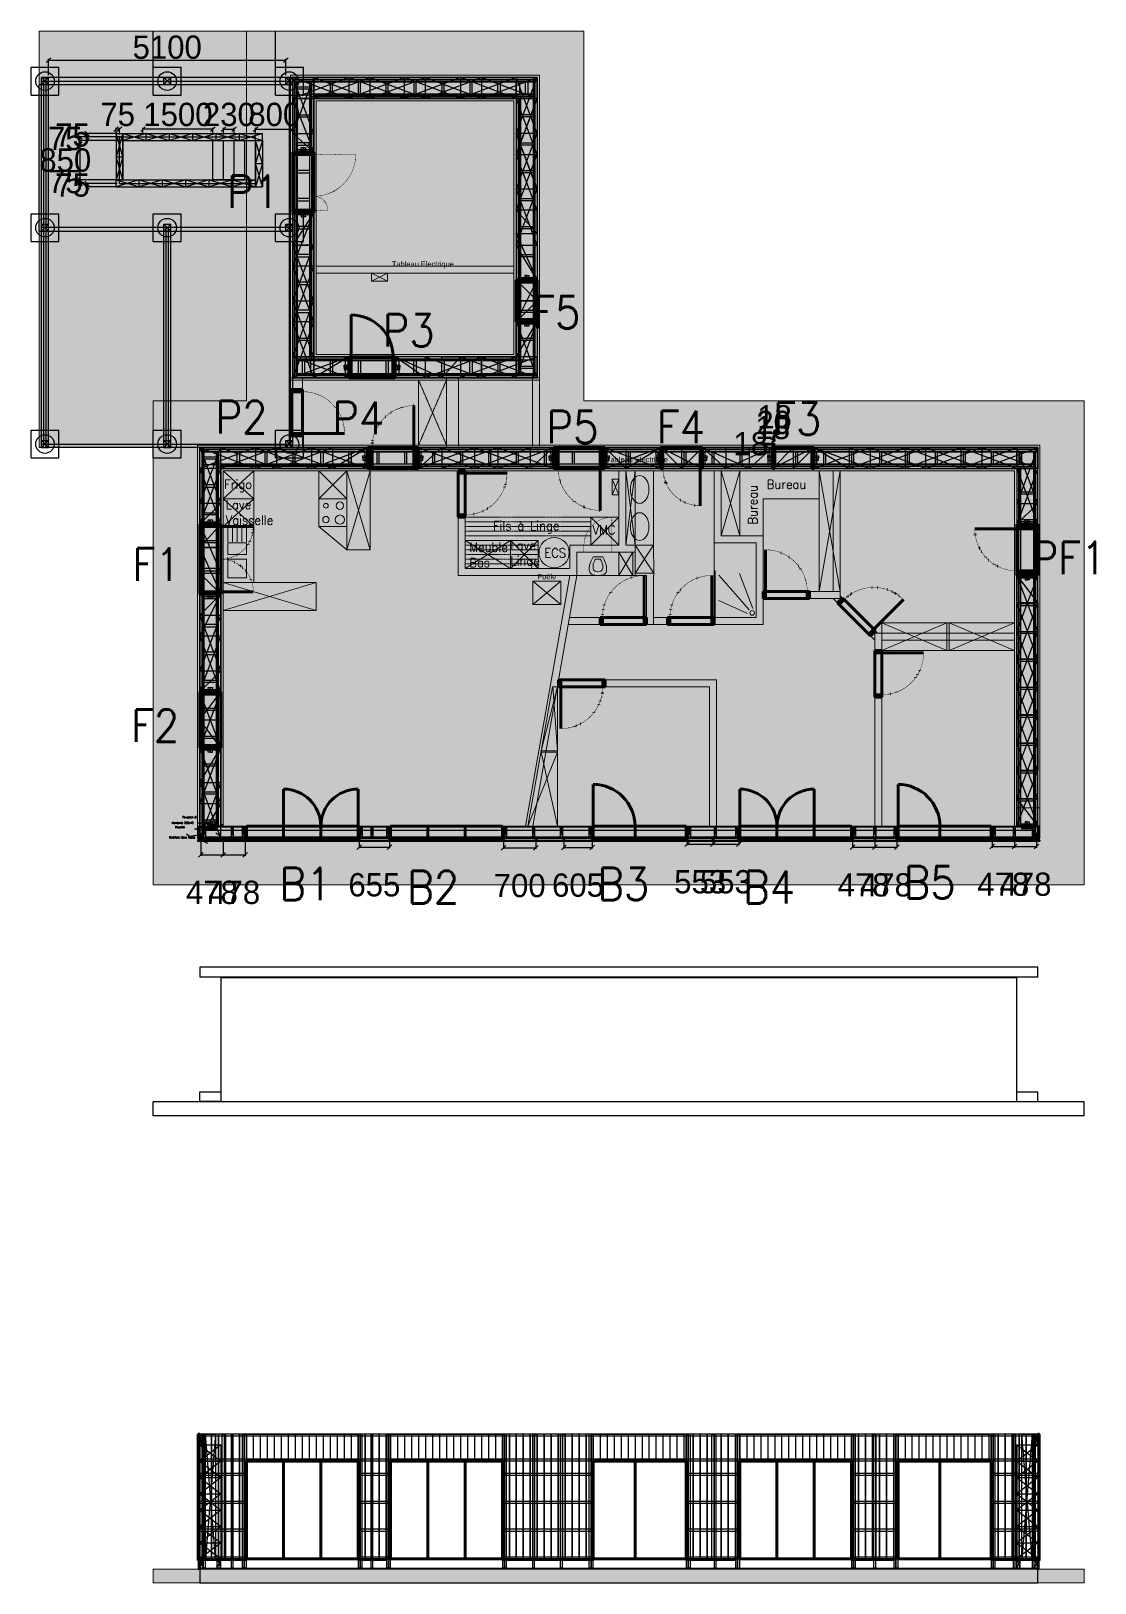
# Model space of a CAD drawing. Header units: millimetres. Extents: x -2139 to 106248, y 9575 to 78000.
# Drawn here: x 44817 to 67673, y 9575 to 42925 of the extents above; entities that cross this region are included whole.
import ezdxf

# ---------------------------------------------------------------- set-up
doc = ezdxf.new("R2010")
doc.units = ezdxf.units.MM
for name, pattern in [('ACAD_ISO07W100', [3, 0, -3]), ('DASHED2', [9.525, 6.35, -3.175]), ('DOT', [6.35, 0, -6.35]), ('DOT2', [3.175, 0, -3.175])]:
    doc.linetypes.add(name, pattern=pattern)
for name, color, linetype, lineweight, true_color in [('Amenagement_interieur ... MaisonInner', 7, 'Continuous', 0, 0xffffff), ('Amenagement_interieur ... MusiqueInner', 7, 'Continuous', 0, 0xffffff), ('Amenagement_interieur ... Vue_en_plan_SASInner', 7, 'Continuous', 0, 0xffffff), ('Carport', 7, 'Continuous', 25, 0xffffff), ('Carport ... Fosse Meca Auto ... Chape', 253, 'Continuous', 25, 0xa0a0a4), ('Carport ... Fosse Meca Auto ... Cotes Fosse Meca', 178, 'Continuous', 25, 0x000000), ('Carport ... Fosse Meca Auto ... Escalier', 9, 'Continuous', 25, 0xc0c0c0), ('Carport ... Fosse Meca Auto ... Intérieur', 49, 'Continuous', 25, 0x424244), ('Carport ... Fosse Meca Auto ... Murs', 253, 'Continuous', 25, 0xa0a0a4), ('Fondations', 253, 'Continuous', 25, 0xa0a0a4), ('Fondations ... Decaissement', 8, 'Continuous', 0, 0x808080), ('Fondations ... Etanchéité', 1, 'Continuous', 25, 0xff0000), ('Fondations ... GéoTextile', 96, 'Continuous', 25, 0x008000), ('Fondations ... Plots Carport', 253, 'Continuous', 25, 0xa0a0a4), ('Fondations ... Pouzzolane', 9, 'Continuous', 25, 0xc0c0c0), ('Lisse_basse ... Madrier', 1, 'Continuous', 25, 0xff0000), ('Lisse_haute', 1, 'Continuous', 25, 0xff0000), ('Lisse_haute ... Madrier', 1, 'Continuous', 25, 0xff0000), ('Menuiseries', 136, 'Continuous', 50, 0x008080), ('Menuiseries ... Habillage ... Côtes', 178, 'Continuous', 25, 0x000000), ('Menuiseries ... Habillage ... Liège', 41, 'Continuous', 25, 0xffe45d), ('Menuiseries ... Habillage ... OSB4', 16, 'Continuous', 25, 0x800000), ('Menuiseries ... Précadres', 136, 'Continuous', 25, 0x008080), ('Menuiseries ... Repères', 5, 'Continuous', 25, 0x0000ff), ('Mur paille ... Impaire120mm', 30, 'Continuous', 25, 0xff7f00), ('Mur paille ... Paire120mm', 40, 'Continuous', 25, 0xffaa00), ('Ossature_Bois', 178, 'Continuous', 25, 0x000000), ('Ossature_Bois ... 75x75', 1, 'Continuous', 25, 0xff0000), ('Ossature_Bois ... Bardage', 20, 'Continuous', 25, 0xff5500), ('Ossature_Bois ... Fibralith', 178, 'Continuous', 25, 0x000000), ('Ossature_Bois ... Isoroof 22', 30, 'Continuous', 25, 0xff7f00), ('Ossature_Bois ... Linteaux', 16, 'Continuous', 25, 0x800000), ('Ossature_Bois ... Montant 220x45', 16, 'Continuous', 25, 0x850e0e), ('Ossature_Bois ... Notes', 178, 'Continuous', 25, 0x000000), ('Ossature_Bois ... Pavaplan 8', 178, 'Continuous', 25, 0x000000), ('Ossature_Bois ... Tasseaux', 44, 'Continuous', 25, 0xab7b00)]:
    doc.layers.add(name, color=color, linetype=linetype, lineweight=lineweight, true_color=true_color)
doc.styles.add('QCADDimTextStyle', font='txt')
doc.styles.add('textstyle174', font='')
doc.styles.add('textstyle175', font='')
doc.styles.add('textstyle180', font='')
doc.styles.add('textstyle188', font='Standard')
doc.styles.add('textstyle189', font='Standard')
doc.styles.add('textstyle190', font='Standard')
doc.styles.add('textstyle191', font='Standard')
doc.styles.add('textstyle192', font='Standard')
doc.styles.add('textstyle193', font='Standard')
doc.styles.add('textstyle194', font='Standard')
doc.styles.add('textstyle206', font='Standard')
doc.styles.add('textstyle207', font='Standard')
doc.styles.add('textstyle208', font='Standard')
doc.styles.add('textstyle209', font='Standard')
doc.styles.add('textstyle210', font='Standard')
doc.styles.add('textstyle211', font='Standard')
doc.styles.add('textstyle212', font='Standard')
doc.styles.add('textstyle213', font='Standard')
doc.styles.add('textstyle214', font='Standard')
doc.styles.add('textstyle215', font='Standard')
doc.styles.add('textstyle216', font='Standard')
doc.styles.add('textstyle217', font='Standard')
doc.styles.add('textstyle218', font='Standard')
doc.styles.add('textstyle219', font='Standard')
doc.styles.add('textstyle220', font='Standard')
doc.styles.add('textstyle221', font='Standard')
doc.styles.add('textstyle50', font='standard')
doc.styles.add('textstyle51', font='standard')
doc.styles.add('textstyle52', font='standard')
doc.styles.add('textstyle53', font='standard')
doc.styles.add('textstyle54', font='standard')
doc.styles.add('textstyle55', font='standard')
doc.styles.add('textstyle56', font='standard')
doc.styles.add('textstyle57', font='standard')
doc.styles.add('textstyle58', font='standard')
doc.styles.get('textstyle174').set_extended_font_data('Liberation Sans')
doc.styles.get('textstyle175').set_extended_font_data('Liberation Sans')
doc.styles.get('textstyle180').set_extended_font_data('Liberation Sans')
doc.dimstyles.new('QCADDimStyle', dxfattribs={"dimtxt": 100, "dimasz": 10, "dimexe": 5, "dimexo": 10, "dimgap": 5, "dimtad": 1, "dimtoh": 1, "dimdec": 4, "dimzin": 0, "dimdsep": 46, "dimtxsty": 'QCADDimTextStyle', "dimcen": 0.09, "dimadec": 0, "dimazin": 0, "dimtfac": 1, "dimtdec": 4, "dimtofl": 0, "dimtmove": 0, "dimatfit": 3, "dimfxl": 1, "dimtolj": 1, "dimtzin": 0, "dimarcsym": 0})
pattern_1 = [(50, (0, 0), (910.923, -79.6954), [95.25, -1047.75]), (355, (0, 0), (-176.214, 955.283), [76.2, -838.2]), (100.451, (75.9, -6.6), (734.7125, 875.583), [80.95, -890.45]), (46.1842, (0, 254), (1355.395, -210.212), [142.875, -1571.625]), (96.6356, (113, 236.5), (1187.021, 1237.128), [121.425, -1335.675]), (351.184, (0, 254), (1187.023, 1237.126), [114.3, -1257.3]), (21, (127, 190.5), (758.0744, -511.3276), [95.25, -1047.75]), (326, (127, 190.5), (309.01, 920.94), [76.2, -838.2]), (71.4514, (190.2, 147.9), (1067.082, 409.614), [80.95, -890.45]), (37.5, (0, 0), (15.443, 422.7752), [0, -828.04, 0, -850.9, 0, -841.375]), (7.5, (0, 0), (334.0983, 500.903), [0, -485.14, 0, -808.99, 0, -320.675]), (-32.5, (-283.2, 0), (677.953, -28.6437), [0, -317.5, 0, -990.6, 0, -1314.45]), (-42.5, (-410.2, 0), (740.646, 127.1325), [0, -412.75, 0, -657.86, 0, -933.45])]
pattern_2 = [(50, (0, 0), (36.436934, -3.187817), [3.81, -41.91]), (355, (0, 0), (-7.048565, 38.211329), [3.048, -33.528]), (100.451, (3.036, -0.266), (29.3885, 35.023338), [3.238, -35.618]), (46.1842, (0, 10.16), (54.215808, -8.408466), [5.715, -62.865]), (96.6356, (4.52, 9.46), (47.480847, 49.48511), [4.857, -53.427]), (351.184, (0, 10.16), (47.48092, 49.485024), [4.572, -50.292]), (21, (5.08, 7.62), (30.322976, -20.453104), [3.81, -41.91]), (326, (5.08, 7.62), (12.360406, 36.837593), [3.048, -33.528]), (71.4514, (7.607, 5.916), (42.683298, 16.384572), [3.238, -35.618]), (37.5, (0, 0), (0.6177207, 16.9110078), [0, -33.1216, 0, -34.036, 0, -33.655]), (7.5, (0, 0), (13.3639325, 20.036115), [0, -19.4056, 0, -32.3596, 0, -12.827]), (-32.5, (-11.328, 0), (27.118119, -1.1457488), [0, -12.7, 0, -39.624, 0, -52.578]), (-42.5, (-16.408, 0), (29.625836, 5.085298), [0, -16.51, 0, -26.3144, 0, -37.338])]
pattern_3 = [(0, (0, 0), (4.7625, 2.74963), [3.175, -6.35]), (120, (0, 0), (-4.76249943, 2.74963099), [3.175, -6.35]), (60, (0, 0), (5.7e-07, 5.49926099), [-6.35, 3.175])]

msp = doc.modelspace()

# ---------------------------------------------------------------- texts
at = {"layer": 'Amenagement_interieur ... MaisonInner', "char_height": 800, "attachment_point": 6}
for s, insert, style in [('\\H114.286;Tableau Electrique', (58500, 33700), 'textstyle174'), ('\\H114.286;Poêle', (56100, 31200), 'textstyle180')]:
    msp.add_mtext(s, dxfattribs=dict(at, insert=insert, style=style))
at = {"layer": 'Amenagement_interieur ... MaisonInner', "color": 9, "true_color": 0xc0c0c0, "char_height": 200, "attachment_point": 1}
for s, insert, width, style in [('Frigo', (48964.5, 33284.1), 600, 'textstyle51'), ('Bureau', (60621.3, 33284.1), 866.667, 'textstyle53'), ('Lave\\PVaisselle', (48998.7, 32847.3), 1155.556, 'textstyle52'), ('Fils à Linge', (54739.4, 32393.3), 1544.445, 'textstyle58'), ('VMC', (56880, 32308.7), 488.889, 'textstyle50'), ('Meuble\\PBas', (54232.4, 31934.2), 844.444, 'textstyle57'), ('Lave\\PLinge', (55114.7, 31975), 622.222, 'textstyle56'), ('ECS', (55842.7, 31810.8), 422.222, 'textstyle55')]:
    msp.add_mtext(s, dxfattribs=dict(at, insert=insert, width=width, style=style))
at = {"layer": 'Amenagement_interieur ... MaisonInner', "color": 9, "true_color": 0xc0c0c0, "insert": (60219.7, 32320.5), "char_height": 200, "width": 866.667, "attachment_point": 1, "rotation": 90, "style": 'textstyle54'}
msp.add_mtext('Bureau', dxfattribs=at)
at = {"layer": 'Amenagement_interieur ... MusiqueInner', "insert": (53900, 37900), "char_height": 800, "attachment_point": 6, "style": 'textstyle175'}
msp.add_mtext('\\H114.286;Tableau Electrique', dxfattribs=at)
at = {"layer": 'Menuiseries ... Repères', "char_height": 305.171, "attachment_point": 6}
for s, insert, style in [('\\H697.534;P\\S^ 1;', (50146.6, 39473.5), 'textstyle206'), ('\\H697.534;F\\S^ 5;', (56619.7, 36880.9), 'textstyle215'), ('\\H697.534;P\\S^ 3;', (53487.3, 36493.7), 'textstyle208'), ('\\H697.534;P\\S^ 2;', (49897.3, 34628.4), 'textstyle207'), ('\\H697.534;P\\S^ 4;', (52405.6, 34611.4), 'textstyle209'), ('\\H697.534;P\\S^ 5;', (57006.9, 34417.2), 'textstyle210'), ('\\H697.534;F\\S^ 4;', (59294.6, 34417.2), 'textstyle214'), ('\\H697.534;F\\S^ 3;', (61793.6, 34593.2), 'textstyle213'), ('\\H697.534;F\\S^ 1;', (48031.9, 31460.7), 'textstyle211'), ('\\H697.534;PF\\S^ 1;', (67917.7, 31601.5), 'textstyle221'), ('\\H697.534;F\\S^ 2;', (48000, 28000), 'textstyle212'), ('\\H697.534;B\\S^ 1;', (51269.9, 24597.4), 'textstyle216'), ('\\H697.534;B\\S^ 2;', (54015.2, 24527), 'textstyle217'), ('\\H697.534;B\\S^ 3;', (58098, 24597.4), 'textstyle218'), ('\\H697.534;B\\S^ 4;', (61230.4, 24527), 'textstyle219'), ('\\H697.534;B\\S^ 5;', (64679.7, 24632.6), 'textstyle220')]:
    msp.add_mtext(s, dxfattribs=dict(at, insert=insert, style=style))
at = {"layer": 'Ossature_Bois ... Notes', "char_height": 305.171, "attachment_point": 6}
for s, insert, style in [('\\H43.5959;Pavaplan 8', (48367.7, 26023.6), 'textstyle189'), ('\\H43.5959;Montants 220x45', (48306.4, 25911.4), 'textstyle194'), ('\\H43.5959;Fibralith', (48122.4, 25815.7), 'textstyle188'), ('\\H43.5959;Tasseau', (48808.4, 25782.5), 'textstyle192'), ('\\H43.5959;IsoRoof 22', (48944.6, 25852.1), 'textstyle193'), ('\\H43.5959;Madriers Lisse haute', (48341.7, 25598.5), 'textstyle190'), ('\\H43.5959;Bardage', (48774.1, 25576.7), 'textstyle191')]:
    msp.add_mtext(s, dxfattribs=dict(at, insert=insert, style=style))

# ---------------------------------------------------------------- blocks, each defined once
blk = doc.blocks.new('Madrier200x75Profil')
at = {"layer": 'Lisse_basse ... Madrier'}
for p, q in [((0, -200), (0, 0)), ((0, 0), (75, -200)), ((75, 0), (0, -200)), ((0, 0), (75, 0)), ((75, -200), (0, -200)), ((75, -200), (75, 0))]:
    blk.add_line(p, q, dxfattribs=at)
blk = doc.blocks.new('MontantOssature220x45')
at = {"layer": 'Ossature_Bois ... Montant 220x45'}
for p, q in [((0, 2885), (0, 0)), ((45, 2885), (0, 2885)), ((45, 0), (45, 2885)), ((45, 0), (0, 0))]:
    blk.add_line(p, q, dxfattribs=at)
blk = doc.blocks.new('BotteFace')
at = {"layer": 'Mur paille ... Impaire120mm'}
for p, q in [((0, 350), (450, 350)), ((0, 350), (0, 0)), ((0, 350), (450, 0)), ((450, 350), (0, 0)), ((450, 350), (450, 0)), ((0, 0), (450, 0))]:
    blk.add_line(p, q, dxfattribs=at)
blk = doc.blocks.new('LisseHauteMadrierCoupe')
at = {"layer": 'Lisse_haute ... Madrier'}
for p, q in [((0, 0), (45, 0)), ((0, 0), (0, -220)), ((0, 0), (45, -220)), ((45, 0), (0, -220)), ((45, 0), (45, -220)), ((0, -220), (45, -220))]:
    blk.add_line(p, q, dxfattribs=at)
blk = doc.blocks.new('TasseauProfil')
at = {"layer": 'Ossature_Bois ... Tasseaux'}
for p, q in [((0, 2685), (45, 2685)), ((0, 0), (0, 2685)), ((45, 2685), (45, 0)), ((45, 0), (0, 0))]:
    blk.add_line(p, q, dxfattribs=at)
blk = doc.blocks.new('ProfilLameBardage')
at = {"layer": 'Lisse_haute ... Madrier'}
blk.add_line((125, 2715), (95, 2715), dxfattribs=at)
at = {"layer": 'Ossature_Bois ... Bardage'}
for p, q in [((150, 2715), (0, 2715)), ((150, 2715), (0, 2715)), ((0, 0), (0, 2715)), ((150, 2715), (150, 0)), ((150, 0), (0, 0)), ((150, 0), (0, 0))]:
    blk.add_line(p, q, dxfattribs=at)
blk = doc.blocks.new('ProfilPetiteLameBardage')
at = {"layer": 'Ossature_Bois ... Bardage'}
for p, q in [((0, 585), (0, 0)), ((0, 585), (150, 585)), ((150, 585), (150, 0)), ((0, 0), (150, 0))]:
    blk.add_line(p, q, dxfattribs=at)
blk = doc.blocks.new('Poteau Carport')
at = {"layer": 'Carport'}
for p, q in [((0, 0), (150, 0)), ((0, -150), (0, 0)), ((0, 0), (150, -150)), ((150, 0), (0, -150)), ((150, -150), (150, 0)), ((0, -150), (150, -150))]:
    blk.add_line(p, q, dxfattribs=at)
blk = doc.blocks.new('*D151')
at = {"layer": 'Carport', "color": 0, "lineweight": -2}
for p, q in [((45242, 42350), (45142, 42250)), ((45192, 41975), (45192, 42325)), ((45192, 42300), (50292, 42300)), ((50242, 42250), (50342, 42350)), ((50292, 41975), (50292, 42325))]:
    blk.add_line(p, q, dxfattribs=at)
at = {"layer": 'Carport', "color": 0, "insert": (47742, 42575), "char_height": 500, "attachment_point": 5, "style": 'QCADDimTextStyle'}
blk.add_mtext('\\A1;5100', dxfattribs=at)
blk = doc.blocks.new('*D181')
at = {"layer": 'Carport ... Fosse Meca Auto ... Cotes Fosse Meca', "color": 0, "lineweight": -2}
for p, q in [((49692, 40867), (49592, 40767)), ((49642, 40700), (49642, 40842)), ((49642, 40817), (50442, 40817)), ((50392, 40767), (50492, 40867)), ((50442, 40700), (50442, 40842))]:
    blk.add_line(p, q, dxfattribs=at)
at = {"layer": 'Carport ... Fosse Meca Auto ... Cotes Fosse Meca', "color": 0, "insert": (50042, 41130), "char_height": 500, "attachment_point": 5, "style": 'QCADDimTextStyle'}
blk.add_mtext('\\A1;800', dxfattribs=at)
blk = doc.blocks.new('*D182')
at = {"layer": 'Carport ... Fosse Meca Auto ... Cotes Fosse Meca', "color": 0, "lineweight": -2}
for p, q in [((49002, 40867), (48902, 40767)), ((48952, 40700), (48952, 40842)), ((48952, 40817), (49182, 40817)), ((49132, 40767), (49232, 40867)), ((49182, 40700), (49182, 40842))]:
    blk.add_line(p, q, dxfattribs=at)
at = {"layer": 'Carport ... Fosse Meca Auto ... Cotes Fosse Meca', "color": 0, "insert": (49067, 41130), "char_height": 500, "attachment_point": 5, "style": 'QCADDimTextStyle'}
blk.add_mtext('\\A1;230', dxfattribs=at)
blk = doc.blocks.new('*D183')
at = {"layer": 'Carport ... Fosse Meca Auto ... Cotes Fosse Meca', "color": 0, "lineweight": -2}
for p, q in [((47272, 40867), (47172, 40767)), ((47222, 40700), (47222, 40842)), ((48722, 40817), (47222, 40817)), ((48672, 40767), (48772, 40867)), ((48722, 40700), (48722, 40842))]:
    blk.add_line(p, q, dxfattribs=at)
at = {"layer": 'Carport ... Fosse Meca Auto ... Cotes Fosse Meca', "color": 0, "insert": (47972, 41130), "char_height": 500, "attachment_point": 5, "style": 'QCADDimTextStyle'}
blk.add_mtext('\\A1;1500', dxfattribs=at)
blk = doc.blocks.new('Parpaing')
at = {"layer": 'Carport ... Fosse Meca Auto ... Murs'}
for p, q in [((0, -150), (0, 0)), ((0, 0), (500, 0)), ((0, 0), (500, -150)), ((500, 0), (0, -150)), ((500, -150), (500, 0)), ((0, -150), (500, -150))]:
    blk.add_line(p, q, dxfattribs=at)
blk = doc.blocks.new('*D184')
at = {"layer": 'Carport ... Fosse Meca Auto ... Cotes Fosse Meca', "color": 0, "lineweight": -2}
for p, q in [((45914, 40525), (45814, 40625)), ((46744, 40575), (45839, 40575)), ((45864, 40575), (45864, 39725)), ((45814, 39775), (45914, 39675)), ((46742, 39725), (45839, 39725))]:
    blk.add_line(p, q, dxfattribs=at)
at = {"layer": 'Carport ... Fosse Meca Auto ... Cotes Fosse Meca', "color": 0, "insert": (45552, 40150), "char_height": 500, "attachment_point": 5, "style": 'QCADDimTextStyle'}
blk.add_mtext('\\A1;850', dxfattribs=at)
blk = doc.blocks.new('*D185')
at = {"layer": 'Carport ... Fosse Meca Auto ... Cotes Fosse Meca', "color": 0, "lineweight": -2}
for p, q in [((45914, 40600), (45814, 40700)), ((45814, 40625), (45914, 40525)), ((46742, 40650), (45839, 40650)), ((46744, 40575), (45839, 40575)), ((45864, 40650), (45864, 40575))]:
    blk.add_line(p, q, dxfattribs=at)
at = {"layer": 'Carport ... Fosse Meca Auto ... Cotes Fosse Meca', "color": 0, "insert": (45552, 40613), "char_height": 500, "attachment_point": 5, "style": 'QCADDimTextStyle'}
blk.add_mtext('\\A1;75', dxfattribs=at)
blk = doc.blocks.new('*D186')
at = {"layer": 'Carport ... Fosse Meca Auto ... Cotes Fosse Meca', "color": 0, "lineweight": -2}
for p, q in [((46069, 40675), (45969, 40775)), ((45969, 40700), (46069, 40600)), ((46667, 40725), (45994, 40725)), ((46019, 40650), (46019, 40725)), ((46667, 40650), (45994, 40650))]:
    blk.add_line(p, q, dxfattribs=at)
at = {"layer": 'Carport ... Fosse Meca Auto ... Cotes Fosse Meca', "color": 0, "insert": (45707, 40688), "char_height": 500, "attachment_point": 5, "style": 'QCADDimTextStyle'}
blk.add_mtext('\\A1;75', dxfattribs=at)
blk = doc.blocks.new('*D187')
at = {"layer": 'Carport ... Fosse Meca Auto ... Cotes Fosse Meca', "color": 0, "lineweight": -2}
for p, q in [((45914, 39675), (45814, 39775)), ((45814, 39700), (45914, 39600)), ((46667, 39725), (45839, 39725)), ((45864, 39725), (45864, 39650)), ((46667, 39650), (45839, 39650))]:
    blk.add_line(p, q, dxfattribs=at)
at = {"layer": 'Carport ... Fosse Meca Auto ... Cotes Fosse Meca', "color": 0, "insert": (45552, 39688), "char_height": 500, "attachment_point": 5, "style": 'QCADDimTextStyle'}
blk.add_mtext('\\A1;75', dxfattribs=at)
blk = doc.blocks.new('*D188')
at = {"layer": 'Carport ... Fosse Meca Auto ... Cotes Fosse Meca', "color": 0, "lineweight": -2}
for p, q in [((46069, 39600), (45969, 39700)), ((45969, 39625), (46069, 39525)), ((46667, 39650), (45994, 39650)), ((46667, 39575), (45994, 39575)), ((46019, 39650), (46019, 39575))]:
    blk.add_line(p, q, dxfattribs=at)
at = {"layer": 'Carport ... Fosse Meca Auto ... Cotes Fosse Meca', "color": 0, "insert": (45707, 39613), "char_height": 500, "attachment_point": 5, "style": 'QCADDimTextStyle'}
blk.add_mtext('\\A1;75', dxfattribs=at)
blk = doc.blocks.new('*D189')
at = {"layer": 'Carport ... Fosse Meca Auto ... Cotes Fosse Meca', "color": 0, "lineweight": -2}
for p, q in [((46692, 40867), (46592, 40767)), ((46642, 40700), (46642, 40842)), ((46717, 40817), (46642, 40817)), ((46667, 40767), (46767, 40867)), ((46717, 40700), (46717, 40842))]:
    blk.add_line(p, q, dxfattribs=at)
at = {"layer": 'Carport ... Fosse Meca Auto ... Cotes Fosse Meca', "color": 0, "insert": (46679, 41130), "char_height": 500, "attachment_point": 5, "style": 'QCADDimTextStyle'}
blk.add_mtext('\\A1;75', dxfattribs=at)
blk = doc.blocks.new('*D190')
at = {"layer": 'Menuiseries ... Habillage ... Côtes', "color": 0, "lineweight": -2}
for p, q in [((60692, 34040), (60792, 34140)), ((60810, 34140), (60710, 34040)), ((60742, 34095), (60742, 34115)), ((60760, 34095), (60760, 34115))]:
    blk.add_line(p, q, dxfattribs=at)
at = {"layer": 'Menuiseries ... Habillage ... Côtes', "color": 0, "insert": (60751, 34402), "char_height": 500, "attachment_point": 5, "style": 'QCADDimTextStyle'}
blk.add_mtext('\\A1;18', dxfattribs=at)
blk = doc.blocks.new('*D191')
at = {"layer": 'Menuiseries ... Habillage ... Côtes', "color": 0, "lineweight": -2}
for p, q in [((60710, 34150), (60810, 34250)), ((60830, 34250), (60730, 34150)), ((60760, 34095), (60760, 34225)), ((60780, 34095), (60780, 34225))]:
    blk.add_line(p, q, dxfattribs=at)
at = {"layer": 'Menuiseries ... Habillage ... Côtes', "color": 0, "insert": (60770, 34512), "char_height": 500, "attachment_point": 5, "style": 'QCADDimTextStyle'}
blk.add_mtext('\\A1;20', dxfattribs=at)
blk = doc.blocks.new('*D192')
at = {"layer": 'Menuiseries ... Habillage ... Côtes', "color": 0, "lineweight": -2}
for p, q in [((60730, 34270), (60830, 34370)), ((60848, 34370), (60748, 34270)), ((60780, 34095), (60780, 34345)), ((60798, 34095), (60798, 34345))]:
    blk.add_line(p, q, dxfattribs=at)
at = {"layer": 'Menuiseries ... Habillage ... Côtes', "color": 0, "insert": (60789, 34632), "char_height": 500, "attachment_point": 5, "style": 'QCADDimTextStyle'}
blk.add_mtext('\\A1;18', dxfattribs=at)
blk = doc.blocks.new('*D193')
at = {"layer": 'Menuiseries ... Habillage ... Côtes', "color": 0, "lineweight": -2}
for p, q in [((60540, 34113), (60640, 34013)), ((60640, 33995), (60540, 34095)), ((60692, 34063), (60565, 34063)), ((60692, 34045), (60565, 34045))]:
    blk.add_line(p, q, dxfattribs=at)
at = {"layer": 'Menuiseries ... Habillage ... Côtes', "color": 0, "insert": (60278, 34054), "char_height": 500, "attachment_point": 5, "style": 'QCADDimTextStyle'}
blk.add_mtext('\\A1;18', dxfattribs=at)
blk = doc.blocks.new('Montant220x45')
at = {"layer": 'Ossature_Bois ... Montant 220x45'}
for p, q in [((45, 220), (0, 220)), ((0, 220), (0, 0)), ((0, 220), (45, 0)), ((0, 0), (45, 220)), ((0, 0), (45, 0)), ((45, 220), (45, 0))]:
    blk.add_line(p, q, dxfattribs=at)
blk = doc.blocks.new('Tasseau25x45')
at = {"layer": 'Ossature_Bois ... Tasseaux'}
for p, q in [((0, 25), (0, 0)), ((0, 25), (45, 25)), ((0, 25), (45, 0)), ((45, 25), (0, 0)), ((0, 0), (45, 0)), ((45, 25), (45, 0))]:
    blk.add_line(p, q, dxfattribs=at)
blk = doc.blocks.new('BottePaille120')
at = {"layer": 'Mur paille ... Impaire120mm'}
for p, q in [((0, 450), (0, 0)), ((1200, 0), (0, 450)), ((0, 450), (1200, 450)), ((1200, 450), (0, 0)), ((1200, 0), (1200, 450)), ((0, 0), (1200, 0))]:
    blk.add_line(p, q, dxfattribs=at)
blk = doc.blocks.new('Plot Carport')
at = {"layer": 'Fondations ... Plots Carport'}
for p, q in [((-300, -300), (-300, 300)), ((-300, 300), (300, 300)), ((300, -300), (300, 300)), ((-300, -300), (300, -300))]:
    blk.add_line(p, q, dxfattribs=at)
blk.add_circle((0, 0), 200, dxfattribs=at)
blk = doc.blocks.new('75x75Plan')
at = {"layer": 'Ossature_Bois ... 75x75'}
for p, q in [((75, 75), (0, 75)), ((0, 75), (0, 0)), ((0, 75), (75, 0)), ((0, 0), (75, 75)), ((75, 0), (0, 0)), ((75, 75), (75, 0))]:
    blk.add_line(p, q, dxfattribs=at)
blk = doc.blocks.new('LameBardagePlan')
at = {"layer": 'Ossature_Bois ... Bardage'}
for p, q in [((150, 22), (0, 22)), ((0, 22), (0, 0)), ((150, 0), (0, 22)), ((0, 0), (150, 22)), ((0, 0), (150, 0)), ((150, 22), (150, 0))]:
    blk.add_line(p, q, dxfattribs=at)
blk = doc.blocks.new('*D216')
at = {"layer": 'Ossature_Bois ... Notes', "color": 0, "lineweight": -2}
for p, q in [((51914, 25439), (51814, 25339)), ((51864, 25523), (51864, 25364)), ((51864, 25389), (52519, 25389)), ((52469, 25339), (52569, 25439)), ((52519, 25523), (52519, 25364))]:
    blk.add_line(p, q, dxfattribs=at)
at = {"layer": 'Ossature_Bois ... Notes', "color": 0, "insert": (52192, 24576), "char_height": 500, "attachment_point": 5, "style": 'QCADDimTextStyle'}
blk.add_mtext('\\A1;655', dxfattribs=at)
blk = doc.blocks.new('*D217')
at = {"layer": 'Ossature_Bois ... Notes', "color": 0, "lineweight": -2}
for p, q in [((55014, 25423), (54914, 25323)), ((54964, 25523), (54964, 25348)), ((54964, 25373), (55664, 25373)), ((55614, 25323), (55714, 25423)), ((55664, 25523), (55664, 25348))]:
    blk.add_line(p, q, dxfattribs=at)
at = {"layer": 'Ossature_Bois ... Notes', "color": 0, "insert": (55314, 24560), "char_height": 500, "attachment_point": 5, "style": 'QCADDimTextStyle'}
blk.add_mtext('\\A1;700', dxfattribs=at)
blk = doc.blocks.new('*D218')
at = {"layer": 'Ossature_Bois ... Notes', "color": 0, "lineweight": -2}
for p, q in [((56314, 25430), (56214, 25330)), ((56264, 25523), (56264, 25355)), ((56264, 25380), (56869, 25380)), ((56819, 25330), (56919, 25430)), ((56869, 25523), (56869, 25355))]:
    blk.add_line(p, q, dxfattribs=at)
at = {"layer": 'Ossature_Bois ... Notes', "color": 0, "insert": (56567, 24568), "char_height": 500, "attachment_point": 5, "style": 'QCADDimTextStyle'}
blk.add_mtext('\\A1;605', dxfattribs=at)
blk = doc.blocks.new('*D219')
at = {"layer": 'Ossature_Bois ... Notes', "color": 0, "lineweight": -2}
for p, q in [((58964, 25502), (58864, 25402)), ((58914, 25523), (58914, 25427)), ((58914, 25452), (59467, 25452)), ((59417, 25402), (59517, 25502)), ((59467, 25523), (59467, 25427))]:
    blk.add_line(p, q, dxfattribs=at)
at = {"layer": 'Ossature_Bois ... Notes', "color": 0, "insert": (59191, 24640), "char_height": 500, "attachment_point": 5, "style": 'QCADDimTextStyle'}
blk.add_mtext('\\A1;553', dxfattribs=at)
blk = doc.blocks.new('*D220')
at = {"layer": 'Ossature_Bois ... Notes', "color": 0, "lineweight": -2}
for p, q in [((59517, 25502), (59417, 25402)), ((59467, 25523), (59467, 25427)), ((59467, 25452), (60019, 25452)), ((59969, 25402), (60069, 25502)), ((60019, 25523), (60019, 25427))]:
    blk.add_line(p, q, dxfattribs=at)
at = {"layer": 'Ossature_Bois ... Notes', "color": 0, "insert": (59743, 24640), "char_height": 500, "attachment_point": 5, "style": 'QCADDimTextStyle'}
blk.add_mtext('\\A1;553', dxfattribs=at)
blk = doc.blocks.new('*D221')
at = {"layer": 'Ossature_Bois ... Notes', "color": 0, "lineweight": -2}
for p, q in [((62514, 25437), (62414, 25337)), ((62464, 25523), (62464, 25362)), ((62464, 25387), (62942, 25387)), ((62892, 25337), (62992, 25437)), ((62942, 25523), (62942, 25362))]:
    blk.add_line(p, q, dxfattribs=at)
at = {"layer": 'Ossature_Bois ... Notes', "color": 0, "insert": (62703, 24574), "char_height": 500, "attachment_point": 5, "style": 'QCADDimTextStyle'}
blk.add_mtext('\\A1;478', dxfattribs=at)
blk = doc.blocks.new('*D222')
at = {"layer": 'Ossature_Bois ... Notes', "color": 0, "lineweight": -2}
for p, q in [((62992, 25437), (62892, 25337)), ((62942, 25523), (62942, 25362)), ((62942, 25387), (63419, 25387)), ((63369, 25337), (63469, 25437)), ((63419, 25523), (63419, 25362))]:
    blk.add_line(p, q, dxfattribs=at)
at = {"layer": 'Ossature_Bois ... Notes', "color": 0, "insert": (63181, 24574), "char_height": 500, "attachment_point": 5, "style": 'QCADDimTextStyle'}
blk.add_mtext('\\A1;478', dxfattribs=at)
blk = doc.blocks.new('*D223')
at = {"layer": 'Ossature_Bois ... Notes', "color": 0, "lineweight": -2}
for p, q in [((65514, 25450), (65414, 25350)), ((65464, 25523), (65464, 25375)), ((65464, 25400), (65942, 25400)), ((65892, 25350), (65992, 25450)), ((65942, 25523), (65942, 25375))]:
    blk.add_line(p, q, dxfattribs=at)
at = {"layer": 'Ossature_Bois ... Notes', "color": 0, "insert": (65703, 24588), "char_height": 500, "attachment_point": 5, "style": 'QCADDimTextStyle'}
blk.add_mtext('\\A1;478', dxfattribs=at)
blk = doc.blocks.new('*D224')
at = {"layer": 'Ossature_Bois ... Notes', "color": 0, "lineweight": -2}
for p, q in [((65992, 25450), (65892, 25350)), ((65942, 25523), (65942, 25375)), ((65942, 25400), (66419, 25400)), ((66369, 25350), (66469, 25450)), ((66419, 25523), (66419, 25375))]:
    blk.add_line(p, q, dxfattribs=at)
at = {"layer": 'Ossature_Bois ... Notes', "color": 0, "insert": (66181, 24588), "char_height": 500, "attachment_point": 5, "style": 'QCADDimTextStyle'}
blk.add_mtext('\\A1;478', dxfattribs=at)
blk = doc.blocks.new('*D225')
at = {"layer": 'Ossature_Bois ... Notes', "color": 0, "lineweight": -2}
for p, q in [((48464, 25523), (48464, 25200)), ((48942, 25523), (48942, 25200)), ((48514, 25275), (48414, 25175)), ((48464, 25225), (48942, 25225)), ((48892, 25175), (48992, 25275))]:
    blk.add_line(p, q, dxfattribs=at)
at = {"layer": 'Ossature_Bois ... Notes', "color": 0, "insert": (48703, 24413), "char_height": 500, "attachment_point": 5, "style": 'QCADDimTextStyle'}
blk.add_mtext('\\A1;478', dxfattribs=at)
blk = doc.blocks.new('*D226')
at = {"layer": 'Ossature_Bois ... Notes', "color": 0, "lineweight": -2}
for p, q in [((48942, 25523), (48942, 25200)), ((49419, 25523), (49419, 25200)), ((48992, 25275), (48892, 25175)), ((48942, 25225), (49419, 25225)), ((49369, 25175), (49469, 25275))]:
    blk.add_line(p, q, dxfattribs=at)
at = {"layer": 'Ossature_Bois ... Notes', "color": 0, "insert": (49181, 24413), "char_height": 500, "attachment_point": 5, "style": 'QCADDimTextStyle'}
blk.add_mtext('\\A1;478', dxfattribs=at)

# ---------------------------------------------------------------- dimensions: what is measured, and where the dimension line sits
at = {"layer": 'Carport'}
dim = msp.add_linear_dim(base=(50292, 42300), p1=(45192, 41925), p2=(50292, 41925), dimstyle='QCADDimStyle', override={"dimscale": 5, "dimtxt": 100, "dimasz": 10, "dimexe": 5, "dimexo": 10, "dimgap": 5, "dimtih": 0, "dimdec": 0, "dimtsz": 10, "dimclrd": 0, "dimclre": 0, "dimclrt": 0, "dimadec": 1, "dimtmove": 2}, dxfattribs=at)
dim.commit()
dim.dimension.update_dxf_attribs({"geometry": '*D151', "text_midpoint": (47742, 42575)})
at = {"layer": 'Carport ... Fosse Meca Auto ... Cotes Fosse Meca'}
for base, p1, p2, picture, middle in [((46642, 40817.4), (46716.8, 40650), (46642, 40650), '*D189', (46679.4, 41129.9)), ((47222, 40817.4), (48722, 40650), (47222, 40650), '*D183', (47972, 41129.9)), ((49182, 40817.4), (48952, 40650), (49182, 40650), '*D182', (49067, 41129.9)), ((50442, 40817.4), (49642, 40650), (50442, 40650), '*D181', (50042, 41129.9))]:
    dim = msp.add_linear_dim(base=base, p1=p1, p2=p2, dimstyle='QCADDimStyle', override={"dimscale": 5, "dimtxt": 100, "dimasz": 10, "dimexe": 5, "dimexo": 10, "dimgap": 5, "dimtih": 0, "dimdec": 0, "dimtsz": 10, "dimclrd": 0, "dimclre": 0, "dimclrt": 0, "dimadec": 1, "dimtmove": 2}, dxfattribs=at)
    dim.commit()
    dim.dimension.update_dxf_attribs({"geometry": picture, "text_midpoint": middle})
for base, p1, p2, picture, middle in [((45864.1, 40575), (46792, 40650), (46794.4, 40575), '*D185', (45551.6, 40612.5)), ((46019, 40725), (46716.8, 40650), (46717, 40725), '*D186', (45706.5, 40687.5)), ((45864.1, 39725), (46794.4, 40575), (46792, 39725), '*D184', (45551.6, 40150)), ((45864.1, 39650), (46716.8, 39725), (46716.8, 39650), '*D187', (45551.6, 39687.5)), ((46019, 39575), (46716.8, 39650), (46716.8, 39575), '*D188', (45706.5, 39612.5))]:
    dim = msp.add_linear_dim(base=base, p1=p1, p2=p2, angle=90, dimstyle='QCADDimStyle', override={"dimscale": 5, "dimtxt": 100, "dimasz": 10, "dimexe": 5, "dimexo": 10, "dimgap": 5, "dimtih": 0, "dimdec": 0, "dimtsz": 10, "dimclrd": 0, "dimclre": 0, "dimclrt": 0, "dimadec": 1, "dimtmove": 2}, dxfattribs=at)
    dim.commit()
    dim.dimension.update_dxf_attribs({"geometry": picture, "text_midpoint": middle})
at = {"layer": 'Menuiseries ... Habillage ... Côtes'}
for base, p1, p2, picture, middle in [((60760, 34090), (60742, 34045), (60760, 34045), '*D190', (60751, 34402.5)), ((60780, 34200), (60760, 34045), (60780, 34045), '*D191', (60770, 34512.5)), ((60798, 34319.7), (60780, 34045), (60798, 34045), '*D192', (60789, 34632.2))]:
    dim = msp.add_linear_dim(base=base, p1=p1, p2=p2, dimstyle='QCADDimStyle', override={"dimscale": 5, "dimtxt": 100, "dimasz": 10, "dimexe": 5, "dimexo": 10, "dimgap": 5, "dimtih": 0, "dimdec": 0, "dimtsz": 10, "dimclrd": 0, "dimclre": 0, "dimclrt": 0, "dimadec": 1, "dimtmove": 2}, dxfattribs=at)
    dim.commit()
    dim.dimension.update_dxf_attribs({"geometry": picture, "text_midpoint": middle})
dim = msp.add_linear_dim(base=(60590, 34063), p1=(60742, 34045), p2=(60742, 34063), angle=90, dimstyle='QCADDimStyle', override={"dimscale": 5, "dimtxt": 100, "dimasz": 10, "dimexe": 5, "dimexo": 10, "dimgap": 5, "dimtih": 0, "dimdec": 0, "dimtsz": 10, "dimclrd": 0, "dimclre": 0, "dimclrt": 0, "dimadec": 1, "dimtmove": 2}, dxfattribs=at)
dim.commit()
dim.dimension.update_dxf_attribs({"geometry": '*D193', "text_midpoint": (60277.5, 34054)})
at = {"layer": 'Ossature_Bois ... Notes'}
for base, p1, p2, picture, middle in [((48941.9788411, 25225.4363153), (48464.4788411, 25572.5494817), (48941.9788411, 25572.5494817), '*D225', (48703.2288411, 24412.9363153)), ((49419.4788411, 25225.4363153), (48941.9788411, 25572.5494817), (49419.4788411, 25572.5494817), '*D226', (49180.7288411, 24412.9363153)), ((52519.5, 25388.8), (51864.5, 25572.5), (52519.5, 25572.5), '*D216', (52192, 24576.3)), ((55664.5, 25373), (54964.5, 25572.5), (55664.5, 25572.5), '*D217', (55314.5, 24560.5)), ((56869.5, 25380.4), (56264.5, 25572.5), (56869.5, 25572.5), '*D218', (56567, 24567.9)), ((59466.9788411, 25452.1987006), (58914.4788411, 25572.5494817), (59466.9788411, 25572.5494817), '*D219', (59190.7288411, 24639.6987006)), ((60019.4788411, 25452.1987006), (59466.9788411, 25572.5494817), (60019.4788411, 25572.5494817), '*D220', (59743.2288411, 24639.6987006)), ((62941.9788411, 25386.9297415), (62464.4788411, 25572.5494817), (62941.9788411, 25572.5494817), '*D221', (62703.2288411, 24574.4297415)), ((63419.4788411, 25386.9297415), (62941.9788411, 25572.5494817), (63419.4788411, 25572.5494817), '*D222', (63180.7288411, 24574.4297415)), ((65941.9788411, 25400), (65464.4788411, 25572.5494817), (65941.9788411, 25572.5494817), '*D223', (65703.2288411, 24587.5)), ((66419.4788411, 25400), (65941.9788411, 25572.5494817), (66419.4788411, 25572.5494817), '*D224', (66180.7288411, 24587.5))]:
    dim = msp.add_linear_dim(base=base, p1=p1, p2=p2, dimstyle='QCADDimStyle', override={"dimscale": 5, "dimtxt": 100, "dimasz": 10, "dimexe": 5, "dimexo": 10, "dimgap": 5, "dimtih": 0, "dimdec": 0, "dimtsz": 10, "dimclrd": 0, "dimclre": 0, "dimclrt": 0, "dimadec": 1, "dimtmove": 2}, dxfattribs=at)
    dim.commit()
    dim.dimension.update_dxf_attribs({"geometry": picture, "text_midpoint": middle})

# ---------------------------------------------------------------- hatches: boundary and pattern name
at = {"layer": 'Carport ... Fosse Meca Auto ... Chape'}
h = msp.add_hatch(dxfattribs=at)
h.set_pattern_fill('AR-CONC', color=256, scale=0.2, style=0)
h.set_pattern_definition(pattern_2)
h.paths.add_polyline_path([(50442, 41775), (50442, 38625), (44992, 38625), (44992, 41775)], flags=0)
h.paths.add_polyline_path([(46716.8, 39650), (49642, 39650), (49642, 40650), (46716.8, 40650)], flags=0)
at = {"layer": 'Carport ... Fosse Meca Auto ... Intérieur'}
h = msp.add_hatch(dxfattribs=at)
h.set_pattern_fill('AR-CONC', color=256, scale=0.2, style=0)
h.set_pattern_definition(pattern_2)
h.paths.add_polyline_path([(46792, 39725), (49642, 39725), (49642, 40575), (46792, 40575)], flags=0)
at = {"layer": 'Fondations ... Decaissement'}
h = msp.add_hatch(dxfattribs=at)
h.set_pattern_fill('AR-CONC', color=256, scale=5, style=0)
h.set_pattern_definition(pattern_1)
h.paths.add_polyline_path([(47442, 24575), (67442, 24575), (67442, 34975), (56692, 34975), (56692, 42925), (44992, 42925), (44992, 33975), (47442, 33975)], flags=0)
h.paths.add_polyline_path([(48442, 25575), (48442, 33975), (50392, 33975), (50392, 34975), (50392, 35475), (50442, 35475), (50442, 41925), (55692, 41925), (55692, 35475), (55742, 35475), (55742, 34975), (55742, 33975), (66442, 33975), (66442, 25575)], flags=0)
at = {"layer": 'Fondations ... Decaissement', "true_color": 0x800000}
h = msp.add_hatch(dxfattribs=at)
h.set_pattern_fill('AR-CONC', color=16, scale=5, style=0)
h.set_pattern_definition(pattern_1)
h.paths.add_polyline_path([(48442, 25575), (48442, 33975), (50392, 33975), (50392, 34975), (50392, 35475), (50442, 35475), (50442, 41925), (55692, 41925), (55692, 35475), (55742, 35475), (55742, 34975), (55742, 33975), (66442, 33975), (66442, 25575)], flags=0)
at = {"layer": 'Fondations ... Pouzzolane'}
h = msp.add_hatch(dxfattribs=at)
h.set_pattern_fill('GRAVEL', color=256, scale=50, style=0)
h.set_pattern_definition([(228.0128, (914.4, 1270), (-10160.00863, -11430.01404), [170.86, -16915.25]), (184.9697, (800.1, 1143), (15240.024653, 1269.991038), [293.202, -29027]), (132.5104, (508, 1117.6), (12699.99076, -13970.01365), [206.741, -20467.35]), (267.2737, (12.7, 800.1), (1269.994485, 25399.991827), [267.002, -26433.2]), (292.8337, (0, 533.4), (-6350.01803, 15240.008665), [261.817, -25919.9]), (357.2737, (101.6, 292.1), (-25399.991827, 1269.994485), [267.002, -26433.2]), (37.6942, (368.3, 279.4), (-16510.01043, -12699.98868), [353.097, -34956.55]), (72.2553, (647.7, 495.3), (8890.017783, 27940.008103), [333.36, -33002.65]), (121.4296, (749.3, 812.8), (-10160.00262, 16509.98058), [267.906, -26522.75]), (175.2364, (609.6, 1041.4), (13969.98903, -1269.98808), [305.856, -14986.95]), (222.3974, (304.8, 1066.8), (-15240.000459, -13969.981825), [395.539, -39158.4]), (138.8141, (1270, 787.4), (-8889.99434, 7619.98828), [135.002, -13365.3]), (171.4692, (1168.4, 876.3), (16509.9748, -2540.0064), [256.841, -25427.3]), (225, (914.4, 914.4), (-3e-13, -1269.999), [179.605, -1616.445]), (203.1986, (825.5, 1066.8), (6350.0214, 2540.01114), [96.72, -9575.3]), (291.8014, (736.6, 1028.7), (-1270.0009, 3810.00245), [136.783, -6702.4]), (30.9638, (787.4, 901.7), (3809.996, 2540.002), [222.16, -7183.15]), (161.5651, (977.9, 1016), (2540.0012, -1269.998), [160.643, -3855.45]), (16.3895, (0, 1028.7), (12700.00701, 3809.992075), [225.044, -22279.4]), (70.3462, (215.9, 1092.2), (-5079.98584, -13969.98024), [188.8, -18691.1]), (293.1986, (977.9, 1270), (-2540.01114, 6350.0214), [193.44, -9478.6]), (343.6105, (1054.1, 1092.2), (-12700.00701, 3809.992075), [225.044, -22279.4]), (339.444, (0, 241.3), (-6350.00788, 2539.99692), [217.018, -10633.85]), (294.7751, (203.2, 165.1), (-6349.9852, 13969.99351), [181.836, -18001.8]), (66.8014, (990.6, 0), (2540.01114, 6350.0214), [193.44, -9478.6]), (17.354, (1066.8, 177.8), (-16510.00089, -5079.99234), [212.892, -21076.2]), (69.444, (368.3, 0), (-2539.99692, -6350.00788), [108.51, -10742.4]), (101.3099, (914.4, 0), (-1269.9937, 5079.9837), [64.758, -6411]), (165.9638, (901.7, 63.5), (3810.0027, -1269.9978), [261.817, -4974.525]), (186.009, (647.7, 127), (12699.98127, 1269.997034), [242.633, -24020.7]), (303.6901, (787.4, 787.4), (-1270.0004, 2539.9975), [183.162, -4395.89]), (353.1572, (889, 635), (21590.00893, -2540.011376), [319.779, -31658]), (60.9454, (1206.5, 596.9), (-5079.98818, -8889.9788), [130.754, -12944.7]), (90, (1270, 711.2), (-1270, 1270), [76.2, -1193.8]), (120.2564, (622.3, 165.1), (5079.98923, -8889.99552), [176.434, -17466.95]), (48.0128, (533.4, 317.5), (10160.00863, 11430.01404), [341.721, -16744.4]), (0, (762, 571.5), (1270, 1270), [330.2, -939.8]), (325.3048, (1092.2, 571.5), (-12699.978, 8890.00085), [200.805, -19879.65]), (254.0546, (1257.3, 457.2), (-1270.00324, -5080.0121), [184.915, -9060.85]), (207.646, (1206.5, 279.4), (-24129.991525, -12700.007987), [301.072, -29806.25]), (175.4261, (939.8, 139.7), (-16510.003802, 1269.993856), [318.514, -31532.9]), (175.4261, (939.8, 139.7), (-16510.003802, 1269.993856), [318.514, -31532.9])])
h.paths.add_polyline_path([(67442, 9875), (56692, 9875), (47442, 9875), (47442.6, 9575), (56692, 9575), (67442, 9575)], flags=0)
h = msp.add_hatch(dxfattribs=at)
h.set_pattern_fill('GRAVEL', color=256, scale=10, style=0)
h.set_pattern_definition([(228.0128, (182.88, 254), (-2032.0017266, -2286.002809), [34.1721, -3383.05]), (184.9697, (160.02, 228.6), (3048.0049306, 253.9982075), [58.6405, -5805.4]), (132.5104, (101.6, 223.52), (2539.998152, -2794.0027292), [41.3482, -4093.47]), (267.2737, (2.54, 160.02), (253.998897, 5079.9983653), [53.4005, -5286.64]), (292.8337, (0, 106.68), (-1270.0036056, 3048.001733), [52.3634, -5183.98]), (357.2737, (20.32, 58.42), (-5079.9983653, 253.998897), [53.4005, -5286.64]), (37.6942, (73.66, 55.88), (-3302.0020861, -2539.9977357), [70.6194, -6991.31]), (72.2553, (129.54, 99.06), (1778.0035565, 5588.0016206), [66.672, -6600.53]), (121.4296, (149.86, 162.56), (-2032.0005235, 3301.996116), [53.5813, -5304.55]), (175.2364, (121.92, 208.28), (2793.997805, -253.997616), [61.1713, -2997.39]), (222.3974, (60.96, 213.36), (-3048.0000917, -2793.9963651), [79.1078, -7831.68]), (138.8141, (254, 157.48), (-1777.9988674, 1523.997656), [27.0005, -2673.06]), (171.4692, (233.68, 175.26), (3301.9949596, -508.00128), [51.3682, -5085.46]), (225, (182.88, 182.88), (-5e-14, -253.99983), [35.9209, -323.289]), (203.1986, (165.1, 213.36), (1270.004283, 508.002227), [19.3441, -1915.06]), (291.8014, (147.32, 205.74), (-254.000178, 762.00049), [27.3566, -1340.48]), (30.9638, (157.48, 180.34), (761.999195, 508.000396), [44.432, -1436.63]), (161.5651, (195.58, 203.2), (508.00023, -253.99962), [32.1287, -771.09]), (16.3895, (0, 205.74), (2540.0014014, 761.998415), [45.0088, -4455.88]), (70.3462, (43.18, 218.44), (-1015.997169, -2793.996049), [37.7599, -3738.22]), (293.1986, (195.58, 254), (-508.002227, 1270.004283), [38.688, -1895.72]), (343.6105, (210.82, 218.44), (-2540.0014014, 761.998415), [45.0088, -4455.88]), (339.444, (0, 48.26), (-1270.001576, 507.999384), [43.4035, -2126.77]), (294.7751, (40.64, 33.02), (-1269.9970404, 2793.9987026), [36.3672, -3600.36]), (66.8014, (198.12, 0), (508.002227, 1270.004283), [38.688, -1895.72]), (17.354, (213.36, 35.56), (-3302.0001782, -1015.9984676), [42.5783, -4215.24]), (69.444, (73.66, 0), (-507.999384, -1270.001576), [21.7018, -2148.48]), (101.3099, (182.88, 0), (-253.998746, 1015.996746), [12.9515, -1282.2]), (165.9638, (180.34, 12.7), (762.000535, -253.99956), [52.3634, -994.905]), (186.009, (129.54, 25.4), (2539.9962544, 253.9994069), [48.5267, -4804.14]), (303.6901, (157.48, 157.48), (-254.00009, 507.99951), [36.6324, -879.178]), (353.1572, (177.8, 127), (4318.0017857, -508.0022752), [63.9557, -6331.6]), (60.9454, (241.3, 119.38), (-1015.997637, -1777.995761), [26.1508, -2588.94]), (90, (254, 142.24), (-254, 254), [15.24, -238.76]), (120.2564, (124.46, 33.02), (1015.9978467, -1777.9991032), [35.2867, -3493.39]), (48.0128, (106.68, 63.5), (2032.0017266, 2286.002809), [68.3443, -3348.88]), (0, (152.4, 114.3), (254, 254), [66.04, -187.96]), (325.3048, (218.44, 114.3), (-2539.995599, 1778.000169), [40.161, -3975.93]), (254.0546, (251.46, 91.44), (-254.000648, -1016.00242), [36.9829, -1812.17]), (207.646, (241.3, 55.88), (-4825.9983049, -2540.0015975), [60.2145, -5961.25]), (175.4261, (187.96, 27.94), (-3302.0007605, 253.9987711), [63.7029, -6306.58]), (175.4261, (187.96, 27.94), (-3302.0007605, 253.9987711), [63.7029, -6306.58])])
h.paths.add_polyline_path([(67442, 9875), (56692, 9875), (47442, 9875), (47442.6, 9575), (56692, 9575), (67442, 9575)], flags=0)
at = {"layer": 'Menuiseries ... Habillage ... Liège'}
h = msp.add_hatch(dxfattribs=at)
h.set_pattern_fill('HONEY', color=256, style=0)
h.set_pattern_definition(pattern_3)
h.paths.add_polyline_path([(60760, 34045), (60760, 33770), (60780, 33770), (60780, 34045)], flags=0)
at = {"layer": 'Ossature_Bois ... Fibralith'}
h = msp.add_hatch(dxfattribs=at)
h.set_pattern_fill('JIS_WOOD', color=256, scale=10, style=0)
h.paths.add_polyline_path([(48442, 25835), (48442, 25535), (48407, 25535), (48407, 25835)], flags=0)
h = msp.add_hatch(dxfattribs=at)
h.set_pattern_fill('JIS_WOOD', color=256, scale=10, angle=180, style=0)
h.paths.add_polyline_path([(66442, 25835), (66442, 25535), (66477, 25535), (66477, 25835)], flags=0)
h = msp.add_hatch(dxfattribs=at)
h.set_pattern_fill('JIS_WOOD', color=256, scale=20, style=0)
h.paths.add_polyline_path([(48407, 9875), (48442, 9875), (48442, 12790), (48407, 12790)], flags=0)
h = msp.add_hatch(dxfattribs=at)
h.set_pattern_fill('JIS_WOOD', color=256, scale=20, style=0)
h.paths.add_polyline_path([(66442, 9875), (66477, 9875), (66477, 12790), (66442, 12790)], flags=0)
at = {"layer": 'Ossature_Bois ... Isoroof 22'}
h = msp.add_hatch(dxfattribs=at)
h.set_pattern_fill('HONEY', color=256, style=0)
h.set_pattern_definition(pattern_3)
h.paths.add_polyline_path([(48442, 25607), (66442, 25607), (66442, 25585), (48442, 25585)], flags=0)

# ---------------------------------------------------------------- linework, layer by layer
at = {"layer": 'Amenagement_interieur ... MaisonInner', "color": 4, "linetype": 'DOT2', "true_color": 0x00ffff}
for p, q in [((53042, 33975), (53042, 34875)), ((52042, 33975), (52092, 33975)), ((52042, 33525), (52042, 33975)), ((52092, 33975), (52092, 33525)), ((52142, 33975), (52092, 33975)), ((52142, 33525), (52142, 33975)), ((53042, 33975), (52142, 33975)), ((53042, 33525), (53042, 33975)), ((53092, 33975), (53042, 33975)), ((53092, 33525), (53092, 33975)), ((53092, 33975), (53142, 33975)), ((53142, 33975), (53142, 33525)), ((56042, 33975), (56092, 33975)), ((56042, 33525), (56042, 33975)), ((56092, 33975), (56092, 33525)), ((56092, 33975), (56142, 33975)), ((56142, 33975), (56142, 33525)), ((57042, 33975), (56142, 33975)), ((57042, 33975), (57092, 33975)), ((57042, 33525), (57042, 33975)), ((57092, 33975), (57092, 33525)), ((57092, 33975), (57142, 33975)), ((58342, 33975), (58342, 33525)), ((58392, 33975), (58342, 33975)), ((58342, 33725), (58342, 33775)), ((58392, 33525), (58392, 33975)), ((59192, 33525), (59192, 33975)), ((59192, 33975), (59242, 33975)), ((60742, 33975), (60742, 33525)), ((60792, 33975), (60742, 33975)), ((60742, 33725), (60742, 33775)), ((60792, 33525), (60792, 33975)), ((61592, 33525), (61592, 33975)), ((61592, 33975), (61642, 33975)), ((61642, 33975), (61642, 33525)), ((52092, 33525), (52042, 33525)), ((52092, 33525), (52142, 33525)), ((52142, 33525), (53042, 33525)), ((53042, 33525), (53092, 33525)), ((53142, 33525), (53092, 33525)), ((56092, 33525), (56042, 33525)), ((56142, 33525), (56092, 33525)), ((56142, 33525), (57042, 33525)), ((57092, 33525), (57042, 33525)), ((57042, 33525), (57042, 32625)), ((57092, 33525), (57142, 33525)), ((58342, 33525), (58392, 33525)), ((59242, 33525), (59192, 33525)), ((59192, 33525), (59192, 32725)), ((60742, 33525), (60792, 33525)), ((61642, 33525), (61592, 33525)), ((48392, 32325), (48392, 32275)), ((48892, 32325), (48442, 32325)), ((48442, 32325), (48442, 30825)), ((48442, 32275), (48892, 32275)), ((48892, 30825), (48892, 32325)), ((48892, 32275), (49592, 32275)), ((48942, 32275), (48942, 32325)), ((48392, 30875), (48392, 30825)), ((48442, 30875), (48892, 30875)), ((48442, 30825), (48892, 30825)), ((48892, 30875), (49592, 30875)), ((48942, 30825), (48942, 30875)), ((48892, 28725), (48442, 28725)), ((48442, 28725), (48442, 27525)), ((48892, 27525), (48892, 28725)), ((48442, 28675), (48892, 28675)), ((48442, 27575), (48892, 27575)), ((48442, 27525), (48892, 27525))]:
    msp.add_line(p, q, dxfattribs=at)
at = {"layer": 'Amenagement_interieur ... MaisonInner', "color": 0}
for p, q in [((66492, 34025), (48392, 34025)), ((48392, 34025), (48392, 25575)), ((66492, 25575), (66492, 34025)), ((48942, 33475), (65942, 33475)), ((48942, 25835), (48942, 33475)), ((65942, 33475), (65942, 25835)), ((65992, 26235), (66492, 26235)), ((48392, 25575), (48942, 25575))]:
    msp.add_line(p, q, dxfattribs=at)
at = {"layer": 'Amenagement_interieur ... MaisonInner', "color": 9, "true_color": 0xc0c0c0}
for p, q in [((48942, 32875), (48942, 33475)), ((48942, 33475), (49602, 33475)), ((49602, 33475), (48942, 32875)), ((49602, 32875), (48942, 33475)), ((49602, 33475), (49602, 32875)), ((51002, 33475), (52102, 33475)), ((51002, 32275), (51002, 33475)), ((51002, 33475), (51602, 32875)), ((51602, 33475), (51002, 32875)), ((51602, 31775), (51602, 33475)), ((51602, 33475), (52102, 31775)), ((51602, 31775), (52102, 33475)), ((52102, 33475), (52102, 31775)), ((58192, 33475), (57592, 33475)), ((57592, 33475), (57592, 31875)), ((57592, 33475), (57792, 33475)), ((57592, 31875), (57592, 33475)), ((57592, 33475), (57792, 31875)), ((57792, 33475), (57592, 31875)), ((57792, 33475), (57792, 31875)), ((58192, 31875), (58192, 33475)), ((60042, 33475), (59642, 33475)), ((59642, 33475), (59642, 32075)), ((60042, 33475), (59642, 32075)), ((59642, 33475), (60042, 32075)), ((60042, 32075), (60042, 33475)), ((60042, 33475), (61749.5, 33475)), ((60042, 32075), (60042, 33475)), ((62199.5, 33475), (61749.5, 33475)), ((61749.5, 33475), (61749.5, 30877.5)), ((61749.5, 30877.5), (62199.5, 33475)), ((61749.5, 33475), (62199.5, 30877.5)), ((62199.5, 30877.5), (62199.5, 33475)), ((49602, 32875), (48942, 32875)), ((48942, 32275), (48942, 32875)), ((48942, 32875), (49602, 32275)), ((49602, 32875), (48942, 32275)), ((49602, 32875), (49602, 32275)), ((51002, 32875), (51602, 32875)), ((51002, 32275), (51002, 32875)), ((51602, 32875), (51602, 32275)), ((61749.5, 32875), (60542, 32875)), ((60542, 32875), (60542, 32075)), ((57442, 32475), (56842, 32475)), ((56842, 32475), (56842, 31875)), ((56842, 32475), (57442, 31875)), ((57442, 32475), (56842, 31875)), ((57442, 31875), (57442, 32475)), ((49602, 32275), (48942, 32275)), ((49602, 32275), (48942, 32275)), ((48942, 32275), (48942, 31075)), ((49042, 32255), (49042, 31945)), ((49142, 32255), (49142, 31945)), ((49242, 32255), (49242, 31945)), ((49342, 32255), (49342, 31945)), ((49442, 32255), (49442, 31945)), ((49602, 31075), (49602, 32275)), ((51602, 32275), (51002, 32275)), ((51602, 31775), (51002, 32275)), ((59642, 32075), (60042, 32075)), ((60542, 32075), (60042, 32075)), ((49442, 31925), (49042, 31925)), ((49042, 31925), (49042, 31675)), ((49442, 31675), (49442, 31925)), ((52102, 31775), (51602, 31775)), ((54142, 31975), (55114.7, 31975)), ((54142, 31375), (54142, 31975)), ((54142, 31975), (55114.7, 31375)), ((55114.7, 31975), (54142, 31375)), ((55714.7, 31975), (55114.7, 31975)), ((55114.7, 31975), (55114.7, 31375)), ((55714.7, 31375), (55114.7, 31975)), ((55714.7, 31975), (55114.7, 31375)), ((55114.7, 31975), (55114.7, 31375)), ((55714.7, 31375), (55714.7, 31975)), ((56544.7, 31725), (57444.7, 31725)), ((56544.7, 31225), (56544.7, 31725)), ((56842, 31875), (57442, 31875)), ((57444.7, 31725), (57444.7, 31225)), ((57744.7, 31725), (57444.7, 31725)), ((57444.7, 31725), (57744.7, 31225)), ((57444.7, 31225), (57744.7, 31725)), ((57592, 31875), (58192, 31875)), ((57792, 31875), (57592, 31875)), ((57744.7, 31225), (57744.7, 31725)), ((57792, 31875), (58192, 31875)), ((57792, 31275), (57792, 31875)), ((57792, 31875), (58192.8, 31275)), ((57792, 31275), (58192, 31875)), ((58192, 31875), (58192.8, 31275)), ((59492, 31325), (59492, 31925)), ((59492, 31925), (60392, 31925)), ((60392, 31925), (60392, 30325)), ((49042, 31675), (49442, 31675)), ((49442, 31575), (49042, 31575)), ((49042, 31575), (49042, 31175)), ((49442, 31175), (49442, 31575)), ((55114.7, 31375), (54142, 31375)), ((55114.7, 31375), (55714.7, 31375)), ((56889.7, 31625), (56994.7, 31625)), ((56940.6, 31575), (56994.7, 31575)), ((57099.7, 31625), (56994.7, 31625)), ((57048.8, 31575), (56994.7, 31575)), ((48942, 31075), (49602, 31075)), ((48942, 30475), (48942, 31075)), ((48942, 31075), (50942, 31075)), ((50942, 31075), (48942, 30475)), ((48942, 31075), (50942, 30475)), ((49042, 31175), (49442, 31175)), ((50942, 31075), (50942, 30475)), ((57444.7, 31225), (56544.7, 31225)), ((57444.7, 31225), (57744.7, 31225)), ((58192.8, 31275), (57792, 31275)), ((59492, 30325), (59492, 31325)), ((59492, 31325), (59512, 31325)), ((59512, 30325), (59512, 31325)), ((60246.3, 30490.5), (59595.7, 31230)), ((60320.7, 30514.1), (60037.2, 31265.3)), ((60205.7, 30409.3), (59595.2, 30685.2)), ((61749.5, 30877.5), (62199.5, 30877.5)), ((50942, 30475), (48942, 30475)), ((60392, 30325), (59512, 30325)), ((63092, 30210), (63092, 29610)), ((64492, 30210), (63092, 30210)), ((63092, 30210), (64492, 29610)), ((64492, 30210), (63092, 29610)), ((64492, 29610), (64492, 30210)), ((64492, 30210), (64542, 30210)), ((64542, 30210), (65942, 30210)), ((64542, 30210), (64542, 29610)), ((65942, 29610), (64542, 30210)), ((65942, 30210), (64542, 29610)), ((63092, 29610), (64492, 29610)), ((64492, 29610), (64542, 29610)), ((64542, 29610), (65942, 29610)), ((56021.7, 28835), (55492.8, 25835)), ((55778.6, 27456), (56123.3, 28835)), ((56123.3, 28835), (56021.7, 28835)), ((56023.3, 28835), (56123.3, 27456)), ((56123.3, 25835), (56123.3, 28835)), ((56123.3, 27426), (55492.8, 25835)), ((55773.3, 27456), (56123.3, 27456)), ((55773.3, 27426), (56123.3, 27426)), ((56123.3, 25835), (55773.3, 27426)), ((55492.8, 25835), (56123.3, 25835))]:
    msp.add_line(p, q, dxfattribs=at)
at = {"layer": 'Amenagement_interieur ... MaisonInner', "color": 56, "true_color": 0x808000}
for p, q in [((54142, 33475), (53992, 33475)), ((53992, 33475), (53992, 31825)), ((54142, 33475), (54142, 31975)), ((57592, 33475), (57442, 33475)), ((57442, 33475), (57442, 31875)), ((57592, 31875), (57592, 33475)), ((59242, 33475), (59092, 33475)), ((59492, 31925), (59492, 33475)), ((59642, 33475), (59642, 32075)), ((62199.5, 33475), (62049.5, 33475)), ((62049.5, 30877.5), (62049.5, 33475)), ((62199.5, 30727.5), (62199.5, 33475)), ((59642, 32075), (60542, 32075)), ((60542, 32075), (60542, 30175)), ((53992, 31825), (53992, 31225)), ((54142, 31975), (54142, 31375)), ((56394.7, 31375), (56394.7, 31875)), ((56394.7, 31875), (57442, 31875)), ((56544.7, 31725), (56544.7, 31225)), ((57792, 31725), (56544.7, 31725)), ((57592, 31875), (58192, 31875)), ((57744.7, 31225), (57744.7, 31725)), ((57792, 31725), (57792, 31875)), ((57792, 31725), (57792, 31225)), ((60392, 31925), (59492, 31925)), ((60392, 30325), (60392, 31925)), ((54142, 31375), (56394.7, 31375)), ((53992, 31225), (56394.7, 31225)), ((55442, 25835), (56392.4, 31225)), ((56544.7, 31225), (55594.3, 25835)), ((56392.4, 31225), (56544.7, 31225)), ((57792, 31225), (57744.7, 31225)), ((58192.8, 31275), (57792, 31275)), ((57792, 31225), (58042, 31225)), ((58042, 30325), (58042, 31225)), ((58192, 31225), (58192, 30325)), ((58192.8, 31225), (58192.8, 31275)), ((60542, 30877.5), (62049.5, 30877.5)), ((62199.5, 30727.5), (60542, 30727.5)), ((62049.5, 30727.5), (62942, 29835)), ((62199.5, 30789.6), (63004.1, 29985)), ((56359.6, 30175), (58192, 30175)), ((56386, 30325), (58042, 30325)), ((58192, 30325), (60392, 30325)), ((58192, 30175), (58192, 30325)), ((60542, 30175), (58192, 30175)), ((62942, 29985), (62942, 25835)), ((65942, 29985), (62942, 29985)), ((63092, 25835), (63092, 29835)), ((63092, 29835), (65942, 29835)), ((56123.3, 28835), (59392, 28835)), ((59542, 28985), (56149.7, 28985)), ((59392, 25835), (59392, 28835)), ((59542, 25835), (59542, 28985)), ((55594.3, 25835), (55442, 25835)), ((62942, 25835), (63092, 25835))]:
    msp.add_line(p, q, dxfattribs=at)
at = {"layer": 'Amenagement_interieur ... MaisonInner', "color": 146, "linetype": 'DOT2', "true_color": 0x00557f}
for p, q in [((53992, 33475), (54142, 33475)), ((53992, 33425), (53992, 33475)), ((54142, 33425), (53992, 33425)), ((53992, 33425), (53992, 32525)), ((54142, 33475), (54142, 33425)), ((54142, 32525), (54142, 33425)), ((54142, 33425), (55042, 33425)), ((53992, 32525), (54142, 32525)), ((53992, 32525), (53992, 32475)), ((53992, 32475), (54142, 32475)), ((54142, 32475), (54142, 32525)), ((60592, 30877.5), (60592, 31777.5)), ((57992, 31225), (57992, 30325)), ((59442, 30325), (59442, 31225)), ((60542, 30877.5), (60592, 30877.5)), ((60542, 30727.5), (60542, 30877.5)), ((60592, 30727.5), (60542, 30727.5)), ((60592, 30877.5), (60592, 30727.5)), ((60592, 30877.5), (61492, 30877.5)), ((61492, 30727.5), (60592, 30727.5)), ((61492, 30877.5), (61492, 30727.5)), ((61492, 30877.5), (61542, 30877.5)), ((61542, 30727.5), (61492, 30727.5)), ((61542, 30877.5), (61542, 30727.5)), ((62142.2, 30634.9), (62248.2, 30740.9)), ((62177.5, 30599.5), (62283.6, 30705.6)), ((62248.2, 30740.9), (62283.6, 30705.6)), ((62283.6, 30705.6), (62920, 30069.2)), ((62920, 30069.2), (63556.4, 30705.6)), ((62177.5, 30599.5), (62142.2, 30634.9)), ((62813.9, 29963.1), (62177.5, 30599.5)), ((57042, 30325), (57092, 30325)), ((57042, 30175), (57042, 30325)), ((57092, 30175), (57042, 30175)), ((57092, 30325), (57092, 30175)), ((57092, 30325), (57992, 30325)), ((57992, 30175), (57092, 30175)), ((57992, 30325), (57992, 30175)), ((57992, 30325), (58042, 30325)), ((58042, 30175), (57992, 30175)), ((58042, 30325), (58042, 30175)), ((58542, 30325), (58492, 30325)), ((58492, 30325), (58492, 30175)), ((58492, 30175), (58542, 30175)), ((59442, 30325), (58542, 30325)), ((58542, 30325), (58542, 30175)), ((58542, 30175), (59442, 30175)), ((59492, 30325), (59442, 30325)), ((59442, 30325), (59442, 30175)), ((59442, 30175), (59492, 30175)), ((59492, 30175), (59492, 30325)), ((62920, 30069.2), (62813.9, 29963.1)), ((62849.3, 29927.7), (62955.3, 30033.8)), ((62955.3, 30033.8), (62920, 30069.2)), ((62813.9, 29963.1), (62849.3, 29927.7)), ((62942, 29610), (63092, 29610)), ((62942, 29560), (62942, 29610)), ((63092, 29560), (62942, 29560)), ((62942, 29560), (62942, 28660)), ((63092, 29610), (63092, 29560)), ((63092, 28660), (63092, 29560)), ((63092, 29560), (63992, 29560)), ((56149.7, 28985), (56149.7, 28835)), ((56199.7, 28985), (56149.7, 28985)), ((56149.7, 28835), (56199.7, 28835)), ((56199.7, 28835), (56199.7, 28985)), ((56199.7, 28985), (57099.7, 28985)), ((57099.7, 28835), (56199.7, 28835)), ((56199.7, 28835), (56199.7, 27935)), ((57099.7, 28985), (57099.7, 28835)), ((57099.7, 28985), (57149.7, 28985)), ((57149.7, 28835), (57099.7, 28835)), ((57149.7, 28985), (57149.7, 28835)), ((62942, 28660), (63092, 28660)), ((62942, 28660), (62942, 28610)), ((62942, 28610), (63092, 28610)), ((63092, 28610), (63092, 28660))]:
    msp.add_line(p, q, dxfattribs=at)
at = {"layer": 'Amenagement_interieur ... MaisonInner'}
for p, q in [((57442, 33296.4), (57300, 33296.4)), ((57300, 33296.4), (57300, 32958.2)), ((57300, 33296.4), (57442, 32958.2)), ((57300, 32958.2), (57442, 33296.4)), ((57300, 32958.2), (57442, 32958.2)), ((55600, 31100), (56200, 31100)), ((55600, 30600), (55600, 31100)), ((55600, 31100), (56200, 30600)), ((56200, 31100), (55600, 30600)), ((56200, 31100), (56200, 30600)), ((56200, 30600), (55600, 30600))]:
    msp.add_line(p, q, dxfattribs=at)
at = {"layer": 'Amenagement_interieur ... MaisonInner', "color": 9, "linetype": 'DASHED2', "true_color": 0xc0c0c0}
for p, q in [((54142, 32475), (56842, 32475)), ((54142, 32375), (56842, 32375)), ((54142, 32275), (56842, 32275)), ((54142, 32175), (56842, 32175)), ((54142, 32075), (56842, 32075)), ((54142, 31975), (55714.7, 31975)), ((54142, 31875), (55714.7, 31875)), ((54142, 31775), (55714.7, 31775)), ((54142, 31675), (55714.7, 31675)), ((54142, 31575), (55714.7, 31575)), ((54142, 31475), (55714.7, 31475))]:
    msp.add_line(p, q, dxfattribs=at)
at = {"layer": 'Amenagement_interieur ... MaisonInner', "color": 146, "linetype": 'DOT', "true_color": 0x00557f}
for p, q in [((57294.7, 31875), (57294.7, 32475)), ((56694.7, 31875), (57294.7, 31875)), ((56694.7, 31725), (56694.7, 31875)), ((57294.7, 31725), (56694.7, 31725)), ((57294.7, 31875), (57294.7, 31725))]:
    msp.add_line(p, q, dxfattribs=at)
at = {"layer": 'Amenagement_interieur ... MaisonInner', "color": 253, "true_color": 0xa0a0a4}
for p, q in [((48892, 25835), (65992, 25835)), ((65992, 25575), (48942, 25575))]:
    msp.add_line(p, q, dxfattribs=at)
at = {"layer": 'Amenagement_interieur ... MaisonInner', "color": 9, "true_color": 0xc0c0c0}
for centre, radius in [((51152, 32725), 50), ((51452, 32725), 80), ((51152, 32425), 70), ((51452, 32425), 100), ((56054.7, 31715), 325), ((60308.8, 30419.6), 50)]:
    msp.add_circle(centre, radius, dxfattribs=at)
at = {"layer": 'Amenagement_interieur ... MaisonInner', "color": 4, "linetype": 'DOT2', "true_color": 0x00ffff}
for centre, radius, start, end in [((53042, 33975), 900, 90, 180), ((57042, 33525), 900, 180, 270), ((59192, 33525), 800, 180, 270), ((48892, 32275), 700, 270, 0), ((48892, 30875), 700, 0, 90)]:
    msp.add_arc(centre, radius, start, end, dxfattribs=at)
at = {"layer": 'Amenagement_interieur ... MaisonInner', "color": 146, "linetype": 'DOT2', "true_color": 0x00557f}
for centre, start, end in [((54142, 33425), 270, 0), ((60592, 30877.5), 0, 90), ((57992, 30325), 90, 180), ((59442, 30325), 90, 180), ((62920, 30069.2), 45, 135), ((63092, 29560), 270, 0), ((56199.7, 28835), 270, 0)]:
    msp.add_arc(centre, 900, start, end, dxfattribs=at)
at = {"layer": 'Amenagement_interieur ... MaisonInner', "color": 146, "linetype": 'DOT', "true_color": 0x00557f}
msp.add_arc((57294.7, 31875), 600, 90, 180, dxfattribs=at)
at = {"layer": 'Amenagement_interieur ... MaisonInner', "color": 9, "true_color": 0xc0c0c0}
for centre in [(57892, 33075), (57892, 32275)]:
    msp.add_ellipse(centre, major_axis=(0, 300), ratio=0.6666667, dxfattribs=at)
for points in [[(56994.7, 31225), (56809.7, 31225), (56809.7, 31401.5), (56809.7, 31465), (56889.7, 31625)], [(56994.7, 31305), (56889.7, 31305), (56889.7, 31451.3), (56889.7, 31465.4), (56940.6, 31575), (56940.6, 31575)], [(56994.7, 31225), (57179.7, 31225), (57179.7, 31401.5), (57179.7, 31465), (57099.7, 31625)], [(56994.7, 31305), (57099.7, 31305), (57099.7, 31451.3), (57099.7, 31465.4), (57048.8, 31575), (57048.8, 31575)]]:
    msp.add_open_spline(points, degree=3, dxfattribs=at)
at = {"layer": 'Amenagement_interieur ... MusiqueInner', "color": 0}
for p, q in [((50392, 41975), (55742, 41975)), ((50392, 35425), (50392, 41975)), ((55742, 41975), (55742, 35425)), ((50942, 41425), (55192, 41425)), ((50942, 35975), (50942, 41425)), ((55192, 41425), (55192, 35975)), ((55192, 35975), (50942, 35975)), ((55742, 35425), (50392, 35425))]:
    msp.add_line(p, q, dxfattribs=at)
at = {"layer": 'Amenagement_interieur ... MusiqueInner', "color": 4, "linetype": 'DOT2', "true_color": 0x00ffff}
for p, q in [((50892, 40325), (50442, 40325)), ((50442, 40325), (50442, 40275)), ((50442, 40275), (50892, 40275)), ((50442, 39075), (50442, 40275)), ((50642, 40325), (50692, 40325)), ((50892, 40275), (50892, 40325)), ((50892, 40275), (50892, 39075)), ((50892, 40275), (51792, 40275)), ((50892, 39075), (50442, 39075)), ((50442, 39025), (50442, 39075)), ((50892, 39025), (50442, 39025)), ((50892, 39075), (50892, 39025)), ((50892, 39075), (51192, 39075)), ((55692, 37575), (55242, 37575)), ((55242, 37575), (55242, 37525)), ((55242, 36725), (55242, 37525)), ((55242, 37525), (55692, 37525)), ((55692, 37525), (55692, 37575)), ((55692, 37525), (55692, 37575)), ((55692, 37525), (55692, 36725)), ((51692, 35925), (51692, 36825)), ((55692, 36725), (55242, 36725)), ((55242, 36675), (55242, 36725)), ((55692, 36725), (55692, 36675)), ((55692, 36675), (55242, 36675)), ((51642, 35475), (51642, 35925)), ((51692, 35925), (51642, 35925)), ((51692, 35475), (51692, 35925)), ((51692, 35925), (52592, 35925)), ((52592, 35475), (52592, 35925)), ((52592, 35925), (52642, 35925)), ((52642, 35925), (52642, 35475)), ((51642, 35475), (51692, 35475)), ((52592, 35475), (51692, 35475)), ((52592, 35475), (52642, 35475)), ((53792, 35475), (53742, 35475)), ((53792, 35475), (53842, 35475))]:
    msp.add_line(p, q, dxfattribs=at)
at = {"layer": 'Amenagement_interieur ... MusiqueInner', "color": 56, "true_color": 0x808000}
for p, q in [((55192, 37875), (50942, 37875)), ((50942, 37725), (55192, 37725))]:
    msp.add_line(p, q, dxfattribs=at)
at = {"layer": 'Amenagement_interieur ... MusiqueInner'}
for p, q in [((52130.1, 37725), (52130.1, 37547.8)), ((52130.1, 37725), (52477.5, 37547.8)), ((52477.5, 37725), (52130.1, 37547.8)), ((52477.5, 37547.8), (52477.5, 37725)), ((52477.5, 37725), (52477.5, 37547.8)), ((52130.1, 37547.8), (52477.5, 37547.8))]:
    msp.add_line(p, q, dxfattribs=at)
at = {"layer": 'Amenagement_interieur ... MusiqueInner', "color": 4, "linetype": 'DOT2', "true_color": 0x00ffff}
for centre, radius, start, end in [((50892, 40275), 900, 270, 0), ((50892, 39075), 300, 0, 80.53768), ((51692, 35925), 900, 0, 90)]:
    msp.add_arc(centre, radius, start, end, dxfattribs=at)
at = {"layer": 'Amenagement_interieur ... Vue_en_plan_SASInner', "color": 9, "true_color": 0xc0c0c0}
for p, q in [((50652, 35475), (50392, 35475)), ((50392, 35475), (50392, 33975)), ((50652, 33975), (50652, 35475)), ((54002, 35475), (53742, 35475)), ((53742, 35475), (53742, 33975)), ((54002, 33975), (54002, 35475)), ((55592, 35475), (55742, 35475)), ((55592, 33975), (55592, 35475)), ((55742, 35475), (55742, 33975))]:
    msp.add_line(p, q, dxfattribs=at)
at = {"layer": 'Amenagement_interieur ... Vue_en_plan_SASInner', "linetype": 'DASHED2'}
for p, q in [((53742, 35425), (53142, 35425)), ((53142, 35425), (53142, 34025)), ((53742, 35425), (53142, 34025)), ((53142, 34025), (53142, 35425)), ((53142, 35425), (53742, 34025)), ((53742, 34025), (53742, 35425)), ((53142, 34025), (53742, 34025))]:
    msp.add_line(p, q, dxfattribs=at)
at = {"layer": 'Amenagement_interieur ... Vue_en_plan_SASInner', "color": 4, "linetype": 'DOT2', "true_color": 0x00ffff}
for p, q in [((50652, 35225), (50392, 35225)), ((50392, 35225), (50392, 34225)), ((50392, 35175), (50652, 35175)), ((50652, 35175), (50652, 35225)), ((50652, 34275), (50392, 34275)), ((50392, 34225), (50652, 34225)), ((50652, 34225), (50652, 34275)), ((50652, 34275), (51552, 34275))]:
    msp.add_line(p, q, dxfattribs=at)
at = {"layer": 'Amenagement_interieur ... Vue_en_plan_SASInner'}
for p, q in [((50392, 33975), (50652, 33975)), ((53742, 33975), (54002, 33975)), ((55742, 33975), (55592, 33975))]:
    msp.add_line(p, q, dxfattribs=at)
at = {"layer": 'Amenagement_interieur ... Vue_en_plan_SASInner', "color": 4, "linetype": 'DOT2', "true_color": 0x00ffff}
msp.add_arc((50652, 34275), 900, 0, 90, dxfattribs=at)
at = {"layer": 'Carport'}
for p, q in [((45042, 33975), (45042, 41925)), ((50442, 41925), (45042, 41925)), ((45042, 41850), (50442, 41850)), ((45092, 34050), (45092, 41925)), ((45142, 33975), (45142, 41925)), ((45192, 33975), (45192, 41925)), ((47667, 41775), (47667, 41925)), ((47817, 41775), (47817, 41925)), ((50367, 34050), (50367, 41925)), ((50442, 34125), (50442, 41925)), ((50442, 38700), (45042, 38700)), ((47667, 33975), (47667, 38775)), ((47717, 34050), (47717, 38700)), ((47767, 33975), (47767, 38700)), ((47817, 33975), (47817, 38775)), ((45042, 38625), (50442, 38625)), ((45042, 34050), (50442, 34050)), ((50442, 33975), (45042, 33975))]:
    msp.add_line(p, q, dxfattribs=at)
at = {"layer": 'Carport ... Fosse Meca Auto ... Chape'}
for p, q in [((44992, 41775), (50442, 41775)), ((44992, 38625), (44992, 41775)), ((50442, 41775), (50442, 38625)), ((46716.8, 40650), (49642, 40650)), ((46716.8, 39650), (46716.8, 40650)), ((49642, 39650), (49642, 40650)), ((46716.8, 39650), (49642, 39650)), ((44992, 38625), (50442, 38625))]:
    msp.add_line(p, q, dxfattribs=at)
at = {"layer": 'Carport ... Fosse Meca Auto ... Escalier'}
for p, q in [((48722, 39725), (48722, 40575)), ((48722, 40575), (48952, 40575)), ((48722, 39725), (48722, 40575)), ((48952, 39725), (48952, 40575)), ((48952, 40575), (49182, 40575)), ((49182, 39725), (49182, 40575)), ((49182, 40575), (49412, 40575)), ((49412, 39725), (49412, 40575)), ((48952, 39725), (48722, 39725)), ((49182, 39725), (48952, 39725)), ((49412, 39725), (49182, 39725))]:
    msp.add_line(p, q, dxfattribs=at)
at = {"layer": 'Carport ... Fosse Meca Auto ... Intérieur'}
for p, q in [((46792, 39725), (46792, 40575)), ((46792, 40575), (49642, 40575)), ((49642, 40575), (49642, 39725)), ((46792, 39725), (49642, 39725))]:
    msp.add_line(p, q, dxfattribs=at)
at = {"layer": 'Fondations'}
for p, q in [((48442, 19911.5), (48442, 20011.5)), ((67442.1, 19911.5), (47442, 19911.5)), ((47442, 19611.5), (47442, 19911.5)), ((67442.1, 19611.5), (67442.1, 19911.5)), ((67442.1, 19611.5), (47442, 19611.5))]:
    msp.add_line(p, q, dxfattribs=at)
at = {"layer": 'Fondations ... Decaissement'}
for p, q in [((44992, 33975), (44992, 42925)), ((44992, 42925), (56692, 42925)), ((49442, 42925), (49442, 34975)), ((56692, 42925), (56692, 34975)), ((49442, 34975), (47442, 34975)), ((47442, 34975), (47442, 33975)), ((49442, 34975), (49442, 34975)), ((67442, 34975), (56692, 34975)), ((67442, 24575), (67442, 34975)), ((47442, 33975), (44992, 33975)), ((47442, 33975), (47442, 24575)), ((47442, 24575), (67442, 24575)), ((47442, 9875), (56692, 9875)), ((47442, 9875), (47442.6, 9575)), ((67442, 9875), (56692, 9875)), ((67442, 9575), (67442, 9875)), ((47442, 9575), (67442, 9575)), ((47442.6, 9575), (56692, 9575)), ((67442, 9575), (56692, 9575))]:
    msp.add_line(p, q, dxfattribs=at)
at = {"layer": 'Fondations ... Decaissement', "color": 16, "true_color": 0x800000}
for p, q in [((50442, 35475), (50442, 41925)), ((50442, 41925), (55692, 41925)), ((55692, 41925), (55692, 35475)), ((50392, 34975), (50392, 35475)), ((50392, 35475), (50442, 35475)), ((55692, 35475), (55742, 35475)), ((55742, 35475), (55742, 34975)), ((50392, 33975), (50392, 34975)), ((55742, 33975), (55742, 34975)), ((48442, 25575), (48442, 33975)), ((48442, 33975), (50392, 33975)), ((66442, 33975), (55742, 33975)), ((66442, 25575), (66442, 33975)), ((48442, 25575), (66442, 25575))]:
    msp.add_line(p, q, dxfattribs=at)
at = {"layer": 'Fondations ... Etanchéité'}
msp.add_line((66442, 9875), (48442, 9875), dxfattribs=at)
at = {"layer": 'Fondations ... GéoTextile'}
for p, q in [((48442, 9875), (48442, 9575)), ((66442, 9575), (66442, 9875)), ((48442, 9575), (66442, 9575))]:
    msp.add_line(p, q, dxfattribs=at)
at = {"layer": 'Fondations ... Plots Carport'}
for p, q in [((47442, 42150), (47442, 42925)), ((50067, 42150), (50067, 42925))]:
    msp.add_line(p, q, dxfattribs=at)
at = {"layer": 'Lisse_basse ... Madrier'}
for p, q in [((55642, 41925), (50442, 41925)), ((50442, 41925), (50442, 41850)), ((50442, 41850), (50442, 35475)), ((50442, 41850), (55617, 41850)), ((50517, 35475), (50517, 41850)), ((50817, 41850), (50817, 40325)), ((50892, 40325), (50892, 41850)), ((55242, 41550), (55242, 41850)), ((55317, 41550), (55317, 41850)), ((55617, 35550), (55617, 41925)), ((55642, 41925), (55692, 41925)), ((55692, 41925), (55692, 35525)), ((50817, 41550), (50517, 41550)), ((50817, 41475), (50517, 41475)), ((55617, 41550), (50892, 41550)), ((50892, 41475), (55617, 41475)), ((55242, 41475), (55242, 35550)), ((55317, 35550), (55317, 41475)), ((50817, 40375), (50517, 40375)), ((50817, 40325), (50517, 40325)), ((50817, 40325), (50892, 40325)), ((50817, 39025), (50517, 39025)), ((50817, 39025), (50892, 39025)), ((50817, 39025), (50817, 35925)), ((50892, 35925), (50892, 39025)), ((50817, 38975), (50517, 38975)), ((55617, 37625), (55317, 37625)), ((55617, 37575), (55317, 37575)), ((55617, 36675), (55317, 36675)), ((55617, 36625), (55317, 36625)), ((50517, 35925), (51642, 35925)), ((51642, 35850), (50517, 35850)), ((50817, 35850), (50817, 35550)), ((50842, 35925), (50892, 35925)), ((50892, 35850), (50892, 35550)), ((51567, 35850), (51567, 35550)), ((51642, 35925), (51642, 35850)), ((51642, 35850), (51642, 35550)), ((52642, 35925), (52642, 35850)), ((55242, 35925), (52642, 35925)), ((52642, 35850), (55242, 35850)), ((52642, 35850), (52642, 35550)), ((52717, 35850), (52717, 35550)), ((55617, 35925), (55317, 35925)), ((55617, 35850), (55317, 35850)), ((50442, 35475), (50492, 35475)), ((55692, 35475), (50492, 35475)), ((50517, 35550), (55692, 35550)), ((55692, 35525), (55692, 35475)), ((48442, 25532), (48442, 33975)), ((48442, 33975), (48492, 33975)), ((66442, 33975), (48492, 33975)), ((48517, 33975), (48517, 25560)), ((48517, 33900), (66442, 33900)), ((48817, 33900), (48817, 25835)), ((48892, 25835), (48892, 33900)), ((51992, 33600), (51992, 33900)), ((52042, 33600), (52042, 33900)), ((53142, 33900), (53142, 33600)), ((53192, 33900), (53192, 33600)), ((55992, 33600), (55992, 33900)), ((56042, 33600), (56042, 33900)), ((57142, 33600), (57142, 33900)), ((57192, 33600), (57192, 33900)), ((58292, 33900), (58292, 33600)), ((58342, 33900), (58342, 33600)), ((59242, 33900), (59242, 33600)), ((59292, 33900), (59292, 33600)), ((60692, 33600), (60692, 33900)), ((60742, 33600), (60742, 33900)), ((61642, 33900), (61642, 33600)), ((61692, 33900), (61692, 33600)), ((65992, 33600), (65992, 33900)), ((66067, 33600), (66067, 33900)), ((66367, 33900), (66367, 25560)), ((66442, 33925), (66442, 33975)), ((66442, 25532), (66442, 33925)), ((48817, 33600), (48517, 33600)), ((48817, 33525), (48517, 33525)), ((48892, 33600), (52042, 33600)), ((52042, 33525), (48892, 33525)), ((50442, 33525), (50442, 33525)), ((50442, 33525), (50442, 33525)), ((52042, 33600), (52042, 33525)), ((53142, 33600), (53142, 33525)), ((56042, 33600), (53142, 33600)), ((53142, 33525), (56042, 33525)), ((56042, 33525), (56042, 33600)), ((57142, 33600), (57142, 33525)), ((66367, 33600), (57142, 33600)), ((57142, 33525), (66367, 33525)), ((65992, 33525), (65992, 32325)), ((66067, 32325), (66067, 33525)), ((48517, 32375), (48817, 32375)), ((66367, 32375), (66067, 32375)), ((48517, 32325), (48817, 32325)), ((65992, 32325), (66067, 32325)), ((66067, 32325), (66367, 32325)), ((65992, 31225), (66067, 31225)), ((65992, 25835), (65992, 31225)), ((66367, 31225), (66067, 31225)), ((66067, 31225), (66067, 25835)), ((66067, 31175), (66367, 31175)), ((48517, 30825), (48817, 30825)), ((48517, 30775), (48817, 30775)), ((48517, 28775), (48817, 28775)), ((48517, 28725), (48817, 28725)), ((48517, 27525), (48817, 27525)), ((48517, 27475), (48817, 27475)), ((48517, 25885), (48817, 25885)), ((48517, 25835), (48817, 25835)), ((48517, 25752), (48517, 25827)), ((48517, 25827), (66367, 25827)), ((48517, 25752), (66367, 25752)), ((48817, 25835), (48892, 25835)), ((66067, 25835), (65992, 25835)), ((66067, 25885), (66367, 25885)), ((66067, 25835), (66367, 25835)), ((66367, 25827), (66367, 25752)), ((48517, 25532), (48442, 25532)), ((48517, 25607), (66367, 25607)), ((48517, 25607), (48517, 25532)), ((48517, 25532), (66367, 25532)), ((66367, 25607), (66367, 25532)), ((66367, 25532), (66442, 25532)), ((48442, 19926.5), (48442, 20126.5)), ((48442, 20126.5), (48892, 20126.5)), ((48892, 20126.5), (48892, 19926.5)), ((65992, 20126.5), (66442.1, 20126.5)), ((65992, 19926.5), (65992, 20126.5)), ((66442.1, 19926.5), (66442.1, 20126.5)), ((48442, 19926.5), (48892, 19926.5)), ((48442, 10090), (48442, 9890)), ((66442, 10090), (48442, 10090)), ((66442, 9890), (66442, 10090)), ((48442, 9890), (66442, 9890))]:
    msp.add_line(p, q, dxfattribs=at)
at = {"layer": 'Lisse_haute'}
for p, q in [((50542, 41725), (50792, 41725)), ((51242, 41825), (51242, 41575)), ((51292, 41575), (51292, 41825)), ((51842, 41825), (51842, 41575)), ((51892, 41575), (51892, 41825)), ((52442, 41825), (52442, 41575)), ((52492, 41575), (52492, 41825)), ((53042, 41825), (53042, 41575)), ((53092, 41575), (53092, 41825)), ((53642, 41825), (53642, 41575)), ((53692, 41575), (53692, 41825)), ((54242, 41825), (54242, 41575)), ((54292, 41575), (54292, 41825)), ((54842, 41575), (54842, 41825)), ((54892, 41825), (54892, 41575)), ((55442, 41575), (55442, 41825)), ((55492, 41825), (55492, 41575)), ((50792, 41675), (50542, 41675)), ((50542, 41125), (50792, 41125)), ((50792, 41075), (50542, 41075)), ((55342, 41133), (55592, 41133)), ((55592, 41083), (55342, 41083)), ((50792, 40525), (50542, 40525)), ((50542, 40475), (50792, 40475)), ((50792, 40475), (50792, 40525)), ((55342, 40525), (55592, 40525)), ((55592, 40475), (55342, 40475)), ((50792, 39925), (50542, 39925)), ((50542, 39875), (50792, 39875)), ((55342, 39925), (55592, 39925)), ((55592, 39875), (55342, 39875)), ((50792, 39325), (50542, 39325)), ((50542, 39275), (50792, 39275)), ((55342, 39325), (55592, 39325)), ((55592, 39275), (55342, 39275)), ((50792, 38725), (50542, 38725)), ((55342, 38725), (55592, 38725)), ((50542, 38675), (50792, 38675)), ((55592, 38675), (55342, 38675)), ((50792, 38125), (50542, 38125)), ((50542, 38075), (50792, 38075)), ((55342, 38125), (55592, 38125)), ((55592, 38075), (55342, 38075)), ((50792, 37525), (50542, 37525)), ((50542, 37475), (50792, 37475)), ((50792, 36925), (50542, 36925)), ((50542, 36875), (50792, 36875)), ((55342, 36925), (55592, 36925)), ((55592, 36875), (55342, 36875)), ((50542, 36325), (50792, 36325)), ((50792, 36275), (50542, 36275)), ((55342, 36325), (55592, 36325)), ((55592, 36275), (55342, 36275)), ((50642, 35825), (50642, 35575)), ((50692, 35825), (50692, 35575)), ((51242, 35825), (51242, 35575)), ((51292, 35825), (51292, 35575)), ((51842, 35825), (51842, 35575)), ((51892, 35825), (51892, 35575)), ((52442, 35825), (52442, 35575)), ((52492, 35825), (52492, 35575)), ((53042, 35575), (53042, 35825)), ((53092, 35825), (53092, 35575)), ((53642, 35575), (53642, 35825)), ((53692, 35825), (53692, 35575)), ((54242, 35575), (54242, 35825)), ((54292, 35825), (54292, 35575)), ((54842, 35825), (54842, 35575)), ((54892, 35575), (54892, 35825)), ((55342, 35725), (55592, 35725)), ((55592, 35675), (55342, 35675)), ((48542, 33775), (48792, 33775)), ((48792, 33725), (48542, 33725)), ((49242, 33625), (49242, 33875)), ((49292, 33875), (49292, 33625)), ((49842, 33875), (49842, 33625)), ((49892, 33625), (49892, 33875)), ((50442, 33875), (50442, 33625)), ((50492, 33625), (50492, 33875)), ((51042, 33625), (51042, 33875)), ((51042, 33875), (51092, 33875)), ((51092, 33875), (51092, 33625)), ((51642, 33625), (51642, 33875)), ((51692, 33875), (51692, 33625)), ((52242, 33875), (52242, 33625)), ((52292, 33625), (52292, 33875)), ((52842, 33875), (52842, 33625)), ((52892, 33625), (52892, 33875)), ((53442, 33875), (53442, 33625)), ((53492, 33625), (53492, 33875)), ((54042, 33875), (54042, 33625)), ((54092, 33625), (54092, 33875)), ((54642, 33875), (54642, 33625)), ((54692, 33625), (54692, 33875)), ((55242, 33875), (55242, 33625)), ((55292, 33625), (55292, 33875)), ((55842, 33875), (55842, 33625)), ((55892, 33625), (55892, 33875)), ((56442, 33875), (56442, 33625)), ((56492, 33625), (56492, 33875)), ((57042, 33875), (57042, 33625)), ((57092, 33625), (57092, 33875)), ((57642, 33875), (57642, 33625)), ((57692, 33625), (57692, 33875)), ((58242, 33875), (58242, 33625)), ((58292, 33625), (58292, 33875)), ((58842, 33875), (58842, 33625)), ((58892, 33625), (58892, 33875)), ((59442, 33875), (59442, 33625)), ((59492, 33625), (59492, 33875)), ((60042, 33875), (60042, 33625)), ((60092, 33625), (60092, 33875)), ((60642, 33875), (60642, 33625)), ((60692, 33625), (60692, 33875)), ((61242, 33875), (61242, 33625)), ((61292, 33625), (61292, 33875)), ((61842, 33875), (61842, 33625)), ((61892, 33625), (61892, 33875)), ((62442, 33875), (62442, 33625)), ((62492, 33625), (62492, 33875)), ((63042, 33875), (63042, 33625)), ((63092, 33625), (63092, 33875)), ((63642, 33875), (63642, 33625)), ((63692, 33625), (63692, 33875)), ((64242, 33875), (64242, 33625)), ((64292, 33625), (64292, 33875)), ((64842, 33875), (64842, 33625)), ((64892, 33625), (64892, 33875)), ((65442, 33875), (65442, 33625)), ((65492, 33625), (65492, 33875)), ((66042, 33625), (66042, 33875)), ((66092, 33875), (66092, 33625)), ((48792, 33175), (48542, 33175)), ((48542, 33125), (48792, 33125)), ((66092, 33025), (66342, 33025)), ((66342, 32975), (66092, 32975)), ((48542, 32575), (48792, 32575)), ((48792, 32525), (48542, 32525)), ((66092, 32425), (66342, 32425)), ((66342, 32375), (66092, 32375)), ((48542, 31975), (48792, 31975)), ((48792, 31925), (48542, 31925)), ((48792, 31375), (48542, 31375)), ((48542, 31325), (48792, 31325)), ((66092, 31225), (66342, 31225)), ((66342, 31175), (66092, 31175)), ((48542, 30775), (48792, 30775)), ((48792, 30725), (48542, 30725)), ((66092, 30625), (66342, 30625)), ((66342, 30575), (66092, 30575)), ((48792, 30175), (48542, 30175)), ((48542, 30125), (48792, 30125)), ((66092, 30025), (66342, 30025)), ((66342, 29975), (66092, 29975)), ((48792, 29575), (48542, 29575)), ((48542, 29525), (48792, 29525)), ((66092, 29425), (66342, 29425)), ((66342, 29375), (66092, 29375)), ((48542, 28975), (48792, 28975)), ((48792, 28925), (48542, 28925)), ((66092, 28825), (66342, 28825)), ((66342, 28775), (66092, 28775)), ((48542, 28375), (48792, 28375)), ((48792, 28325), (48542, 28325)), ((66092, 28225), (66342, 28225)), ((66342, 28175), (66092, 28175)), ((48542, 27775), (48792, 27775)), ((48792, 27725), (48542, 27725)), ((66092, 27625), (66342, 27625)), ((66342, 27575), (66092, 27575)), ((48542, 27125), (48542, 27175)), ((48542, 27175), (48792, 27175)), ((48792, 27125), (48542, 27125)), ((66092, 27025), (66342, 27025)), ((66342, 26975), (66092, 26975)), ((48542, 26525), (48542, 26575)), ((48542, 26575), (48792, 26575)), ((48792, 26525), (48542, 26525)), ((66092, 26425), (66342, 26425)), ((66342, 26375), (66092, 26375)), ((48542, 25975), (48792, 25975)), ((48792, 25925), (48542, 25925)), ((66092, 25860), (66342, 25860)), ((66342, 25810), (66092, 25810))]:
    msp.add_line(p, q, dxfattribs=at)
at = {"layer": 'Lisse_haute ... Madrier'}
for p, q in [((50442, 41875), (50442, 41925)), ((50442, 41925), (55642, 41925)), ((50492, 41880), (50442, 41880)), ((50442, 41875), (50442, 35475)), ((50487, 35475), (50487, 41875)), ((50487, 41835), (55602, 41835)), ((55592, 41880), (50492, 41880)), ((50532, 41835), (50532, 35520)), ((50802, 41835), (50802, 35880)), ((50847, 35880), (50847, 41835)), ((55647, 41880), (55592, 41880)), ((55602, 41880), (55602, 35565)), ((55642, 41925), (55692, 41925)), ((55647, 35520), (55647, 41925)), ((55692, 41925), (55692, 35525)), ((55602, 41565), (50847, 41565)), ((50847, 41520), (55602, 41520)), ((50892, 41520), (50892, 35925)), ((50892, 41520), (50892, 41475)), ((55292, 41520), (50892, 41520)), ((50892, 41475), (55287, 41475)), ((55287, 41475), (55242, 41475)), ((55242, 41475), (55242, 35925)), ((55287, 41475), (55287, 41520)), ((55287, 35565), (55287, 41475)), ((55332, 41520), (55332, 35565)), ((50532, 35880), (55287, 35880)), ((55287, 35835), (50532, 35835)), ((50892, 35925), (50847, 35925)), ((55242, 35925), (50847, 35925)), ((55242, 35880), (55242, 35925)), ((55242, 35925), (55242, 35880)), ((50442, 35475), (50492, 35475)), ((50487, 35520), (55692, 35520)), ((55692, 35475), (50492, 35475)), ((50532, 35565), (55647, 35565)), ((55642, 35520), (50542, 35520)), ((55692, 35525), (55692, 35475)), ((48442, 33975), (48492, 33975)), ((48442, 25560), (48442, 33975)), ((48487, 33975), (48487, 25560)), ((66442, 33930), (48487, 33930)), ((48492, 33975), (66442, 33975)), ((48532, 33930), (48532, 25835)), ((48532, 33885), (66397, 33885)), ((48802, 25835), (48802, 33885)), ((48847, 33885), (48847, 33575)), ((66352, 33885), (66352, 25835)), ((66397, 33930), (66397, 25560)), ((66442, 33975), (66442, 33925)), ((66442, 25560), (66442, 33925)), ((66352, 33615), (48847, 33615)), ((48847, 25835), (48847, 33575)), ((48847, 33570), (48892, 33570)), ((48892, 33570), (48892, 33525)), ((48892, 33570), (48892, 25835)), ((66042, 33570), (48892, 33570)), ((48892, 33525), (66037, 33525)), ((65992, 33525), (65992, 25835)), ((66037, 33525), (65992, 33525)), ((66037, 33525), (66037, 33570)), ((66037, 25835), (66037, 33525)), ((66042, 33570), (66352, 33570)), ((66082, 25835), (66082, 33570)), ((48532, 25835), (48517, 25835)), ((48517, 25835), (48517, 25560)), ((48847, 25835), (48802, 25835)), ((48892, 25835), (48847, 25835)), ((65992, 25835), (66037, 25835)), ((66037, 25835), (66082, 25835)), ((66352, 25835), (66367, 25835)), ((66367, 25835), (66367, 25560)), ((48487, 25560), (48442, 25560)), ((48517, 25560), (48487, 25560)), ((66367, 25560), (66397, 25560)), ((66397, 25560), (66442, 25560)), ((66442.1, 22811.5), (48442, 22811.5)), ((48442, 22811.5), (48442, 22591.5)), ((66442.1, 22591.5), (66442.1, 22811.5)), ((66442.1, 22591.5), (48442, 22591.5)), ((48442, 12775), (48442, 12555)), ((48487, 12775), (48487, 12555)), ((48487, 12555), (48517, 12775)), ((48487, 12775), (48517, 12555)), ((48517, 12555), (48517, 12775)), ((66367, 12775), (66397, 12775)), ((66367, 12555), (66367, 12775)), ((66367, 12775), (66397, 12555)), ((66367, 12555), (66397, 12775)), ((66397, 12775), (66397, 12555)), ((66442, 12555), (66442, 12775)), ((48487, 12555), (48517, 12555)), ((66397, 12555), (66367, 12555))]:
    msp.add_line(p, q, dxfattribs=at)
at = {"layer": 'Menuiseries'}
for p, q in [((50442, 40325), (50892, 40325)), ((50442, 40275), (50442, 40325)), ((50892, 40275), (50442, 40275)), ((50442, 39075), (50442, 40275)), ((50892, 40325), (50892, 40275)), ((50892, 40275), (50892, 39075)), ((50442, 39025), (50442, 39075)), ((50442, 39075), (50892, 39075)), ((50892, 39025), (50442, 39025)), ((50892, 39075), (50892, 39025)), ((55242, 37575), (55692, 37575)), ((55242, 37525), (55242, 37575)), ((55692, 37525), (55242, 37525)), ((55242, 37525), (55242, 36725)), ((55692, 37575), (55692, 37525)), ((55692, 36725), (55692, 37525)), ((51692, 35925), (51692, 36825)), ((55242, 36725), (55692, 36725)), ((55692, 36725), (55242, 36725)), ((55242, 36725), (55242, 36675)), ((55692, 36675), (55692, 36725)), ((55242, 36675), (55692, 36675)), ((51642, 35925), (51692, 35925)), ((51642, 35475), (51642, 35925)), ((51692, 35925), (51692, 35475)), ((51692, 35925), (52592, 35925)), ((51692, 35475), (51692, 35925)), ((52592, 35925), (52642, 35925)), ((52592, 35475), (52592, 35925)), ((52592, 35925), (52592, 35475)), ((52642, 35925), (52642, 35475)), ((51692, 35475), (51642, 35475)), ((52592, 35475), (51692, 35475)), ((52642, 35475), (52592, 35475)), ((50392, 35225), (50652, 35225)), ((50392, 35175), (50392, 35225)), ((50652, 35175), (50392, 35175)), ((50392, 35175), (50392, 34275)), ((50652, 35225), (50652, 35175)), ((50652, 34275), (50652, 35175)), ((53042, 33975), (53042, 34875)), ((50392, 34275), (50652, 34275)), ((50392, 34275), (50392, 34225)), ((50392, 34225), (50652, 34225)), ((50652, 34225), (50652, 34275)), ((50652, 34275), (51552, 34275)), ((52042, 33525), (52042, 33975)), ((52042, 33975), (52092, 33975)), ((52092, 33525), (52092, 33975)), ((52092, 33975), (52142, 33975)), ((53042, 33975), (52142, 33975)), ((52142, 33975), (52142, 33525)), ((53042, 33525), (53042, 33975)), ((53042, 33975), (53092, 33975)), ((53142, 33975), (53092, 33975)), ((53092, 33975), (53092, 33525)), ((53142, 33525), (53142, 33975)), ((56092, 33975), (56042, 33975)), ((56042, 33975), (56042, 33525)), ((56092, 33525), (56092, 33975)), ((56092, 33975), (56142, 33975)), ((57042, 33975), (56142, 33975)), ((56142, 33975), (56142, 33525)), ((57042, 33525), (57042, 33975)), ((57042, 33975), (57092, 33975)), ((57092, 33525), (57092, 33975)), ((57092, 33975), (57142, 33975)), ((57142, 33975), (57142, 33525)), ((58392, 33975), (58342, 33975)), ((58342, 33975), (58342, 33525)), ((58392, 33525), (58392, 33975)), ((58392, 33975), (59192, 33975)), ((59192, 33525), (59192, 33975)), ((59192, 33975), (59242, 33975)), ((59242, 33975), (59242, 33525)), ((60742, 33975), (60792, 33975)), ((60742, 33525), (60742, 33975)), ((60792, 33975), (60792, 33525)), ((60792, 33975), (61592, 33975)), ((61592, 33975), (61642, 33975)), ((61592, 33525), (61592, 33975)), ((61642, 33975), (61642, 33525)), ((52092, 33525), (52042, 33525)), ((52142, 33525), (52092, 33525)), ((52142, 33525), (53042, 33525)), ((53092, 33525), (53042, 33525)), ((53092, 33525), (53142, 33525)), ((53992, 33475), (54142, 33475)), ((53992, 33425), (53992, 33475)), ((54142, 33425), (53992, 33425)), ((53992, 33425), (53992, 32525)), ((54142, 33475), (54142, 33425)), ((54142, 33425), (55042, 33425)), ((54142, 32525), (54142, 33425)), ((56042, 33525), (56092, 33525)), ((56142, 33525), (56092, 33525)), ((56142, 33525), (57042, 33525)), ((57042, 32625), (57042, 33525)), ((57042, 33525), (57092, 33525)), ((57142, 33525), (57092, 33525)), ((58342, 33525), (58392, 33525)), ((59242, 33525), (59192, 33525)), ((59192, 33525), (59192, 32725)), ((60792, 33525), (60742, 33525)), ((61642, 33525), (61592, 33525)), ((54142, 32525), (53992, 32525)), ((53992, 32525), (53992, 32475)), ((53992, 32475), (54142, 32475)), ((54142, 32475), (54142, 32525)), ((48442, 32275), (48442, 32325)), ((48442, 32325), (48892, 32325)), ((48442, 30875), (48442, 32275)), ((48442, 32275), (48892, 32275)), ((48892, 32325), (48892, 32275)), ((48892, 32275), (48892, 30875)), ((48892, 32275), (49592, 32275)), ((65992, 32325), (66442, 32325)), ((65992, 32275), (65992, 32325)), ((66442, 32275), (65992, 32275)), ((65992, 32275), (65992, 32225)), ((66442, 32325), (66442, 32275)), ((66442, 32275), (66442, 32225)), ((60592, 30877.5), (60592, 31777.5)), ((57992, 30325), (57992, 31225)), ((59442, 30325), (59442, 31225)), ((65992, 31325), (65992, 31275)), ((65992, 31275), (66442, 31275)), ((65992, 31225), (65992, 31275)), ((66442, 31225), (65992, 31225)), ((66442, 31275), (66442, 31325)), ((66442, 31275), (66442, 31225)), ((48892, 30875), (48442, 30875)), ((48442, 30875), (48442, 30825)), ((48442, 30825), (48892, 30825)), ((48892, 30825), (48892, 30875)), ((48892, 30875), (49592, 30875)), ((60542, 30727.5), (60542, 30877.5)), ((60542, 30877.5), (60592, 30877.5)), ((60592, 30727.5), (60542, 30727.5)), ((61492, 30877.5), (60592, 30877.5)), ((60592, 30877.5), (60592, 30727.5)), ((60592, 30727.5), (61492, 30727.5)), ((61542, 30877.5), (61492, 30877.5)), ((61492, 30877.5), (61492, 30727.5)), ((61492, 30727.5), (61542, 30727.5)), ((61542, 30727.5), (61542, 30877.5)), ((62142.2, 30634.9), (62248.2, 30740.9)), ((62283.6, 30705.6), (62177.5, 30599.5)), ((62248.2, 30740.9), (62283.6, 30705.6)), ((62920, 30069.2), (62283.6, 30705.6)), ((62920, 30069.2), (63556.4, 30705.6)), ((62177.5, 30599.5), (62142.2, 30634.9)), ((62177.5, 30599.5), (62813.9, 29963.1)), ((57042, 30325), (58042, 30325)), ((57042, 30175), (57042, 30325)), ((58042, 30175), (57042, 30175)), ((57092, 30325), (57092, 30175)), ((57992, 30325), (57992, 30175)), ((58042, 30325), (58042, 30175)), ((58492, 30325), (59492, 30325)), ((58492, 30175), (58492, 30325)), ((59492, 30175), (58492, 30175)), ((58542, 30325), (58542, 30175)), ((59442, 30175), (59442, 30325)), ((59492, 30325), (59492, 30175)), ((62813.9, 29963.1), (62920, 30069.2)), ((62849.3, 29927.7), (62955.3, 30033.8)), ((62955.3, 30033.8), (62920, 30069.2)), ((62813.9, 29963.1), (62849.3, 29927.7)), ((62942, 29610), (63092, 29610)), ((62942, 29560), (62942, 29610)), ((63092, 29560), (62942, 29560)), ((62942, 29560), (62942, 28610)), ((63092, 29610), (63092, 29560)), ((63092, 29560), (63992, 29560)), ((63092, 28660), (63092, 29560)), ((48442, 28675), (48442, 28725)), ((48442, 28725), (48892, 28725)), ((48892, 28725), (48892, 28675)), ((56149.7, 28985), (57149.7, 28985)), ((56149.7, 28835), (56149.7, 28985)), ((56199.7, 28835), (56149.7, 28835)), ((56199.7, 28985), (56199.7, 28835)), ((56199.7, 28835), (57099.7, 28835)), ((56199.7, 28835), (56199.7, 27935)), ((57099.7, 28835), (57099.7, 28985)), ((57149.7, 28835), (57099.7, 28835)), ((57149.7, 28985), (57149.7, 28835)), ((48442, 27525), (48442, 28675)), ((48442, 28675), (48892, 28675)), ((48892, 28675), (48892, 27525)), ((63092, 28660), (62942, 28660)), ((62942, 28610), (63092, 28610)), ((63092, 28610), (63092, 28660)), ((48892, 27575), (48442, 27575)), ((48442, 27575), (48442, 27525)), ((48442, 27525), (48892, 27525)), ((48892, 27525), (48892, 27575)), ((56892, 26735), (56892, 25835)), ((63442, 26735), (63442, 25835)), ((50242, 26635), (50242, 25835)), ((51842, 26635), (51842, 25835)), ((60042, 26635), (60042, 25835)), ((61642, 26635), (61642, 25835)), ((49442, 25835), (49442, 25532)), ((51842, 25835), (49442, 25835)), ((50242, 25835), (50242, 25532)), ((51042, 25835), (51042, 25532)), ((51842, 25835), (51842, 25532)), ((52542, 25835), (52542, 25532)), ((52542, 25835), (54942, 25835)), ((53342, 25835), (53342, 25532)), ((54142, 25835), (54142, 25532)), ((54942, 25835), (54942, 25532)), ((56892, 25835), (56892, 25532)), ((58892, 25835), (56892, 25835)), ((57792, 25835), (57792, 25532)), ((58892, 25835), (58892, 25532)), ((60042, 25835), (60042, 25532)), ((60042, 25835), (62442, 25835)), ((60842, 25835), (60842, 25532)), ((61642, 25835), (61642, 25532)), ((62442, 25835), (62442, 25532)), ((63442, 25835), (63442, 25532)), ((63442, 25835), (65442, 25835)), ((64342, 25835), (64342, 25532)), ((65442, 25835), (65442, 25532)), ((49442, 25532), (51842, 25532)), ((52542, 25532), (54942, 25532)), ((56892, 25532), (58892, 25532)), ((60042, 25532), (62442, 25532)), ((65442, 25532), (63442, 25532)), ((49442, 10090), (49442, 12190)), ((49442, 12190), (50242, 12190)), ((50242, 12190), (50242, 10090)), ((50242, 12190), (51042, 12190)), ((51042, 12190), (51042, 10090)), ((51042, 12190), (51842, 12190)), ((51842, 12190), (51842, 10090)), ((52542, 10090), (52542, 12190)), ((52542, 12190), (53342, 12190)), ((53342, 12190), (53342, 10090)), ((53342, 12190), (54142, 12190)), ((54142, 12190), (54142, 10090)), ((54142, 12190), (54942, 12190)), ((54942, 12190), (54942, 10090)), ((56892, 10090), (56892, 12190)), ((56892, 12190), (57792, 12190)), ((57792, 12190), (57792, 10090)), ((57792, 12190), (58892, 12190)), ((58892, 12190), (58892, 10090)), ((60042, 10090), (60042, 12190)), ((60042, 12190), (60842, 12190)), ((60842, 12190), (60842, 10090)), ((60842, 12190), (61642, 12190)), ((61642, 12190), (61642, 10090)), ((61642, 12190), (62442, 12190)), ((62442, 12190), (62442, 10090)), ((63442, 10090), (63442, 12190)), ((63442, 12190), (64342, 12190)), ((64342, 12190), (64342, 10090)), ((64342, 12190), (65442, 12190)), ((65442, 12190), (65442, 10090)), ((50242, 10090), (49442, 10090)), ((51042, 10090), (50242, 10090)), ((51842, 10090), (51042, 10090)), ((53342, 10090), (52542, 10090)), ((54142, 10090), (53342, 10090)), ((54142, 10115.9), (54142, 10115.9)), ((54142, 10090), (54942, 10090)), ((57792, 10090), (56892, 10090)), ((58892, 10090), (57792, 10090)), ((60842, 10090), (60042, 10090)), ((61642, 10090), (60842, 10090)), ((62442, 10090), (61642, 10090)), ((64342, 10090), (63442, 10090)), ((65442, 10090), (64342, 10090))]:
    msp.add_line(p, q, dxfattribs=at)
msp.add_lwpolyline([(65092, 32225), (66442, 32225), (66442, 31325), (65992, 31325), (65992, 32225)], dxfattribs=at)
for centre, radius, start, end in [((51692, 35925), 900, 359.9999, 90), ((56892, 25835), 900, 0, 90), ((63442, 25835), 900, 0, 90), ((50242, 25835), 800, 0, 90), ((51842, 25835), 800, 90, 180), ((60042, 25835), 800, 0, 90), ((61642, 25835), 800, 90, 180)]:
    msp.add_arc(centre, radius, start, end, dxfattribs=at)
at = {"layer": 'Menuiseries', "linetype": 'ACAD_ISO07W100'}
for centre, radius, start, end in [((53042, 33975), 900, 90, 180), ((54142, 33425), 900, 270, 0), ((57042, 33525), 900, 180.00001, 269.99999), ((59192, 33525), 800, 180, 270), ((48892, 32275), 700, 270, 0), ((65992, 32225), 900, 180, 270), ((60592, 30877.5), 900, 0, 90), ((48892, 30875), 700, 0, 90), ((57992, 30325), 900, 90, 180), ((59442, 30325), 900, 90, 180), ((62920, 30069.2), 900, 45, 135), ((63092, 29560), 900, 270, 0), ((56199.7, 28835), 900, 270, 0)]:
    msp.add_arc(centre, radius, start, end, dxfattribs=at)
at = {"layer": 'Menuiseries ... Habillage ... Liège'}
for p, q in [((60760, 34045), (60760, 33770)), ((60760, 34045), (60780, 34045)), ((60780, 33770), (60780, 34045)), ((60780, 33770), (60760, 33770))]:
    msp.add_line(p, q, dxfattribs=at)
at = {"layer": 'Menuiseries ... Habillage ... OSB4'}
for p, q in [((60742, 34063), (60798, 34063)), ((60742, 34045), (60742, 34063)), ((60742, 33705), (60742, 34045)), ((60742, 34045), (60760, 34045)), ((60742, 34045), (60798, 34045)), ((60760, 33705), (60760, 34045)), ((60780, 34045), (60780, 33770)), ((60780, 34045), (60798, 34045)), ((60798, 34045), (60798, 34063)), ((60798, 33770), (60798, 34045)), ((60742, 33705), (60760, 33705)), ((60780, 33770), (60798, 33770))]:
    msp.add_line(p, q, dxfattribs=at)
at = {"layer": 'Menuiseries ... Précadres'}
for p, q in [((50622, 40325), (50622, 40420)), ((50622, 40420), (50667, 40420)), ((50622, 40375), (50712, 40375)), ((50667, 40420), (50667, 40325)), ((50667, 40420), (50712, 40420)), ((50712, 40420), (50712, 40325)), ((50667, 40325), (50622, 40325)), ((50712, 40325), (50667, 40325)), ((50622, 39025), (50622, 38930)), ((50667, 39025), (50622, 39025)), ((50667, 38930), (50667, 39025)), ((50667, 39025), (50712, 39025)), ((50712, 39025), (50712, 38930)), ((50622, 38975), (50712, 38975)), ((50622, 38930), (50667, 38930)), ((50712, 38930), (50667, 38930)), ((55422, 37670), (55422, 37575)), ((55467, 37670), (55422, 37670)), ((55422, 37575), (55467, 37575)), ((55467, 37575), (55467, 37670)), ((55467, 37670), (55512, 37670)), ((55512, 37575), (55467, 37575)), ((55512, 37670), (55512, 37575)), ((55422, 36675), (55467, 36675)), ((55422, 36580), (55422, 36675)), ((55467, 36580), (55422, 36580)), ((55467, 36675), (55467, 36580)), ((55467, 36675), (55512, 36675)), ((55512, 36580), (55467, 36580)), ((55512, 36675), (55512, 36580)), ((51547, 35745), (51642, 35745)), ((51547, 35700), (51547, 35745)), ((51642, 35700), (51547, 35700)), ((51547, 35700), (51547, 35655)), ((51592, 35745), (51592, 35655)), ((51642, 35745), (51642, 35700)), ((51642, 35655), (51642, 35700)), ((52642, 35745), (52737, 35745)), ((52642, 35700), (52642, 35745)), ((52737, 35700), (52642, 35700)), ((52642, 35700), (52642, 35655)), ((52692, 35745), (52692, 35655)), ((52737, 35745), (52737, 35700)), ((52737, 35655), (52737, 35700)), ((51547, 35655), (51642, 35655)), ((52642, 35655), (52737, 35655)), ((51947, 33795), (52042, 33795)), ((51947, 33750), (51947, 33795)), ((52042, 33750), (51947, 33750)), ((51947, 33750), (51947, 33705)), ((51947, 33705), (52042, 33705)), ((51992, 33795), (51992, 33705)), ((52042, 33795), (52042, 33750)), ((52042, 33705), (52042, 33750)), ((53142, 33795), (53237, 33795)), ((53142, 33750), (53142, 33795)), ((53237, 33750), (53142, 33750)), ((53142, 33750), (53142, 33705)), ((53142, 33705), (53237, 33705)), ((53192, 33795), (53192, 33705)), ((53237, 33795), (53237, 33750)), ((53237, 33705), (53237, 33750)), ((55947, 33795), (56042, 33795)), ((55947, 33750), (55947, 33795)), ((56042, 33750), (55947, 33750)), ((55947, 33750), (55947, 33705)), ((55947, 33705), (56042, 33705)), ((55992, 33795), (55992, 33705)), ((56042, 33795), (56042, 33750)), ((56042, 33705), (56042, 33750)), ((57142, 33795), (57237, 33795)), ((57142, 33750), (57142, 33795)), ((57237, 33750), (57142, 33750)), ((57142, 33750), (57142, 33705)), ((57142, 33705), (57237, 33705)), ((57192, 33705), (57192, 33795)), ((57237, 33795), (57237, 33750)), ((57237, 33705), (57237, 33750)), ((58247, 33795), (58342, 33795)), ((58247, 33750), (58247, 33795)), ((58342, 33750), (58247, 33750)), ((58247, 33750), (58247, 33705)), ((58247, 33705), (58342, 33705)), ((58342, 33795), (58342, 33750)), ((58342, 33705), (58342, 33750)), ((59242, 33795), (59337, 33795)), ((59242, 33750), (59242, 33795)), ((59337, 33750), (59242, 33750)), ((59242, 33750), (59242, 33705)), ((59242, 33705), (59337, 33705)), ((59337, 33795), (59337, 33750)), ((59337, 33705), (59337, 33750)), ((60647, 33795), (60742, 33795)), ((60647, 33750), (60647, 33795)), ((60742, 33750), (60647, 33750)), ((60647, 33750), (60647, 33705)), ((60647, 33705), (60742, 33705)), ((60742, 33795), (60742, 33750)), ((60742, 33705), (60742, 33750)), ((61642, 33795), (61737, 33795)), ((61642, 33750), (61642, 33795)), ((61737, 33750), (61642, 33750)), ((61642, 33750), (61642, 33705)), ((61642, 33705), (61737, 33705)), ((61737, 33795), (61737, 33750)), ((61737, 33705), (61737, 33750)), ((48622, 32325), (48622, 32420)), ((48622, 32420), (48667, 32420)), ((48667, 32420), (48667, 32325)), ((48667, 32420), (48712, 32420)), ((48712, 32420), (48712, 32325)), ((66172, 32325), (66172, 32420)), ((66172, 32420), (66217, 32420)), ((66172, 32375), (66262, 32375)), ((66217, 32420), (66217, 32325)), ((66217, 32420), (66262, 32420)), ((66262, 32420), (66262, 32325)), ((48667, 32325), (48622, 32325)), ((48712, 32325), (48667, 32325)), ((66217, 32325), (66172, 32325)), ((66262, 32325), (66217, 32325)), ((66172, 31225), (66172, 31130)), ((66217, 31225), (66172, 31225)), ((66172, 31175), (66262, 31175)), ((66172, 31130), (66217, 31130)), ((66217, 31130), (66217, 31225)), ((66217, 31225), (66262, 31225)), ((66262, 31130), (66217, 31130)), ((66262, 31225), (66262, 31130)), ((48622, 30825), (48667, 30825)), ((48622, 30730), (48622, 30825)), ((48667, 30730), (48622, 30730)), ((48667, 30825), (48667, 30730)), ((48667, 30825), (48712, 30825)), ((48712, 30730), (48667, 30730)), ((48712, 30825), (48712, 30730)), ((48622, 28820), (48667, 28820)), ((48622, 28725), (48622, 28820)), ((48667, 28725), (48622, 28725)), ((48667, 28820), (48667, 28725)), ((48667, 28820), (48712, 28820)), ((48712, 28725), (48667, 28725)), ((48712, 28820), (48712, 28725)), ((48622, 27430), (48622, 27525)), ((48622, 27525), (48667, 27525)), ((48667, 27430), (48622, 27430)), ((48667, 27525), (48667, 27430)), ((48712, 27525), (48667, 27525)), ((48667, 27430), (48712, 27430)), ((48712, 27430), (48712, 27525)), ((48622, 25835), (48622, 25930)), ((48622, 25930), (48667, 25930)), ((48667, 25835), (48622, 25835)), ((48667, 25930), (48667, 25835)), ((48712, 25930), (48667, 25930)), ((48667, 25835), (48712, 25835)), ((48712, 25835), (48712, 25930)), ((66172, 25930), (66172, 25835)), ((66217, 25930), (66172, 25930)), ((66172, 25835), (66217, 25835)), ((66217, 25835), (66217, 25930)), ((66217, 25930), (66262, 25930)), ((66262, 25835), (66217, 25835)), ((66262, 25930), (66262, 25835))]:
    msp.add_line(p, q, dxfattribs=at)
at = {"layer": 'Mur paille ... Impaire120mm'}
for p, q in [((50442, 41475), (50442, 41925)), ((50442, 41925), (51642, 41925)), ((51642, 41925), (50442, 41475)), ((51642, 41475), (50442, 41925)), ((52842, 41925), (54042, 41925)), ((54042, 41925), (52842, 41475)), ((54042, 41475), (52842, 41925)), ((54042, 41925), (54042, 41475)), ((54042, 41925), (54042, 41475)), ((55242, 41475), (54042, 41925)), ((54042, 41925), (55242, 41925)), ((55242, 41925), (54042, 41475)), ((55692, 41925), (55242, 41925)), ((55242, 41925), (55242, 40725)), ((55242, 40725), (55692, 41925)), ((55692, 40725), (55242, 41925)), ((55692, 41925), (55692, 40725)), ((50442, 41475), (51642, 41475)), ((50442, 40325), (50442, 41475)), ((50442, 41475), (50892, 40325)), ((50892, 41475), (50892, 40325)), ((52842, 41475), (54042, 41475)), ((54042, 41475), (55242, 41475)), ((55692, 40725), (55242, 40725)), ((55242, 40725), (55242, 39525)), ((55242, 39525), (55692, 40725)), ((55692, 39525), (55242, 40725)), ((55242, 40725), (55692, 39525)), ((55692, 40725), (55692, 39525)), ((50892, 40325), (50442, 40325)), ((55692, 39525), (55242, 39525)), ((55242, 39525), (55242, 38325)), ((55242, 38325), (55692, 39525)), ((55692, 38325), (55242, 39525)), ((55242, 39525), (55242, 38325)), ((55692, 39525), (55692, 38325)), ((50892, 39025), (50442, 39025)), ((50442, 39025), (50442, 37875)), ((50442, 37875), (50892, 39025)), ((50892, 37875), (50892, 39025)), ((55242, 38325), (55692, 38325)), ((55692, 37575), (55242, 38325)), ((55242, 38325), (55242, 37575)), ((55692, 38325), (55692, 37575)), ((50892, 37875), (50442, 36675)), ((50442, 36675), (50442, 37875)), ((50442, 37875), (50892, 36675)), ((50892, 37875), (50442, 37875)), ((50892, 36675), (50892, 37875)), ((55692, 37575), (55242, 37575)), ((55242, 37575), (55692, 37575)), ((55242, 37125), (55242, 37575)), ((55242, 37575), (55692, 37125)), ((55692, 37575), (55692, 37125)), ((55242, 37125), (55692, 37125)), ((55692, 37125), (55242, 37125)), ((55242, 37125), (55242, 36675)), ((55692, 37125), (55242, 36675)), ((55692, 36675), (55692, 37125)), ((50892, 36675), (50442, 36675)), ((50442, 36675), (50442, 35475)), ((50892, 35475), (50442, 36675)), ((50892, 36675), (50442, 35475)), ((50892, 35475), (50892, 36675)), ((55242, 36675), (55242, 35925)), ((55242, 35925), (55692, 36675)), ((55242, 36675), (55692, 36675)), ((55692, 36675), (55692, 35925)), ((50892, 35925), (50892, 35475)), ((51642, 35925), (50892, 35925)), ((51642, 35925), (50892, 35475)), ((51642, 35475), (51642, 35925)), ((53292, 35925), (52642, 35925)), ((53292, 35475), (52642, 35925)), ((52642, 35925), (52642, 35475)), ((54492, 35925), (53292, 35925)), ((53292, 35925), (54492, 35475)), ((54492, 35925), (53292, 35475)), ((53292, 35475), (53292, 35925)), ((55692, 35925), (54492, 35925)), ((54492, 35925), (54492, 35475)), ((55692, 35925), (54492, 35475)), ((54492, 35925), (55692, 35475)), ((54492, 35475), (54492, 35925)), ((55692, 35475), (55692, 35925)), ((50442, 35475), (50892, 35475)), ((50892, 35475), (51642, 35475)), ((52642, 35475), (53292, 35475)), ((53292, 35475), (54492, 35475)), ((54492, 35475), (55692, 35475)), ((48442, 33525), (48442, 33975)), ((48442, 33975), (49642, 33525)), ((49642, 33975), (48442, 33525)), ((48442, 33975), (49642, 33975)), ((49642, 33975), (49642, 33525)), ((49642, 33975), (50842, 33975)), ((49642, 33525), (50842, 33975)), ((49642, 33975), (50842, 33525)), ((50842, 33975), (50842, 33525)), ((50842, 33975), (52042, 33975)), ((50842, 33525), (52042, 33975)), ((50842, 33975), (52042, 33525)), ((52042, 33975), (52042, 33525)), ((53142, 33975), (54342, 33975)), ((53142, 33525), (53142, 33975)), ((54342, 33975), (53142, 33525)), ((53142, 33975), (54342, 33525)), ((54342, 33975), (54342, 33525)), ((54342, 33975), (55542, 33975)), ((54342, 33525), (55542, 33975)), ((54342, 33975), (55542, 33525)), ((55542, 33975), (55542, 33525)), ((55542, 33975), (56042, 33975)), ((55542, 33525), (56042, 33975)), ((56042, 33975), (56042, 33525)), ((57142, 33525), (57142, 33975)), ((57142, 33975), (58342, 33975)), ((57142, 33525), (58342, 33975)), ((57142, 33975), (58342, 33525)), ((58342, 33975), (58342, 33525)), ((58342, 33975), (59242, 33975)), ((58342, 33525), (58342, 33975)), ((58342, 33975), (59242, 33525)), ((59742, 33975), (59242, 33975)), ((59242, 33975), (59242, 33525)), ((59742, 33525), (59242, 33975)), ((59242, 33975), (59242, 33525)), ((60742, 33975), (59742, 33975)), ((60742, 33975), (59742, 33525)), ((59742, 33975), (59742, 33525)), ((60742, 33975), (60742, 33525)), ((60742, 33525), (60742, 33975)), ((60742, 33975), (61642, 33975)), ((61642, 33975), (60742, 33525)), ((61642, 33525), (61642, 33975)), ((61642, 33975), (62842, 33975)), ((61642, 33525), (62842, 33975)), ((61642, 33975), (62842, 33525)), ((61642, 33975), (61642, 33525)), ((62842, 33975), (62842, 33525)), ((64042, 33975), (62842, 33975)), ((62842, 33975), (64042, 33525)), ((62842, 33525), (64042, 33975)), ((64042, 33525), (64042, 33975)), ((64042, 33975), (65242, 33975)), ((64042, 33525), (65242, 33975)), ((64042, 33975), (65242, 33525)), ((65242, 33975), (65242, 33525)), ((65242, 33975), (66442, 33975)), ((65242, 33525), (66442, 33975)), ((65242, 33975), (66442, 33525)), ((66442, 33975), (66442, 33525)), ((49642, 33525), (48442, 33525)), ((48442, 33525), (48892, 32325)), ((48442, 32325), (48892, 33525)), ((48442, 33525), (48442, 32325)), ((48892, 32325), (48892, 33525)), ((50842, 33525), (49642, 33525)), ((52042, 33525), (50842, 33525)), ((54342, 33525), (53142, 33525)), ((55542, 33525), (54342, 33525)), ((56042, 33525), (55542, 33525)), ((58342, 33525), (57142, 33525)), ((59242, 33525), (58342, 33525)), ((59242, 33525), (59742, 33525)), ((59742, 33525), (60742, 33525)), ((61642, 33525), (60742, 33525)), ((62842, 33525), (61642, 33525)), ((62842, 33525), (64042, 33525)), ((65242, 33525), (64042, 33525)), ((66442, 33525), (65242, 33525)), ((65992, 33525), (65992, 32325)), ((66442, 33525), (65992, 32325)), ((65992, 33525), (66442, 32325)), ((66442, 32325), (66442, 33525)), ((48892, 32325), (48442, 32325)), ((48442, 31825), (48892, 32325)), ((48442, 32325), (48442, 31125)), ((48442, 32325), (48892, 32325)), ((48442, 31825), (48442, 32325)), ((48892, 32325), (48892, 31125)), ((48892, 32325), (48892, 31825)), ((65992, 32325), (66442, 32325)), ((48442, 31825), (48892, 31825)), ((48442, 31825), (48892, 30825)), ((48442, 30825), (48442, 31825)), ((48892, 31825), (48442, 31825)), ((48892, 30825), (48892, 31825)), ((48442, 31125), (48442, 29925)), ((48892, 31125), (48892, 29925)), ((66442, 31225), (65992, 31225)), ((65992, 31225), (65992, 30025)), ((65992, 31225), (66442, 30025)), ((65992, 30025), (66442, 31225)), ((66442, 30025), (66442, 31225)), ((48892, 30825), (48442, 30825)), ((48442, 29925), (48892, 30825)), ((65992, 30025), (66442, 30025)), ((65992, 30025), (65992, 28825)), ((66442, 30025), (65992, 28825)), ((65992, 30025), (66442, 28825)), ((66442, 28825), (66442, 30025)), ((48442, 29925), (48892, 29925)), ((48442, 29925), (48442, 28725)), ((48442, 28725), (48892, 29925)), ((48892, 28725), (48442, 29925)), ((48892, 29925), (48892, 28725)), ((48442, 28725), (48892, 28725)), ((48442, 28725), (48442, 27525)), ((48442, 27525), (48892, 28725)), ((48892, 27525), (48442, 28725)), ((48892, 28725), (48892, 27525)), ((65992, 28825), (66442, 28825)), ((65992, 27625), (65992, 28825)), ((65992, 28825), (66442, 27625)), ((65992, 27625), (66442, 28825)), ((66442, 28825), (66442, 27625)), ((48442, 27525), (48892, 27525)), ((48442, 27525), (48442, 26325)), ((48442, 26325), (48892, 27525)), ((48892, 26325), (48442, 27525)), ((48892, 27525), (48892, 26325)), ((66442, 27625), (65992, 27625)), ((65992, 27625), (65992, 26425)), ((65992, 26425), (66442, 27625)), ((65992, 27625), (66442, 26425)), ((66442, 26425), (66442, 27625)), ((65992, 26425), (66442, 26425)), ((65992, 26425), (65992, 25835)), ((66442, 26425), (65992, 26425)), ((65992, 26425), (66442, 25835)), ((66442, 25835), (66442, 26425)), ((48442, 26325), (48892, 26325)), ((48442, 26325), (48442, 25575)), ((48892, 26325), (48442, 25575)), ((48892, 25575), (48892, 26325)), ((65992, 25835), (66442, 25835)), ((48442, 25575), (48892, 25575))]:
    msp.add_line(p, q, dxfattribs=at)
at = {"layer": 'Mur paille ... Paire120mm'}
for p, q in [((50442, 41925), (50892, 41925)), ((50892, 40725), (50442, 41925)), ((50442, 41925), (50442, 40725)), ((50442, 40725), (50892, 41925)), ((50892, 41475), (52092, 41925)), ((52092, 41925), (50892, 41925)), ((50892, 41925), (52092, 41475)), ((50892, 41925), (50892, 40725)), ((53292, 41925), (52092, 41925)), ((52092, 41925), (53292, 41475)), ((52092, 41475), (53292, 41925)), ((52092, 41925), (52092, 41475)), ((52092, 41925), (52092, 41475)), ((53292, 41475), (54492, 41925)), ((54492, 41925), (53292, 41925)), ((53292, 41925), (54492, 41475)), ((53292, 41475), (53292, 41925)), ((55692, 41925), (54492, 41925)), ((54492, 41925), (55692, 41475)), ((54492, 41475), (55692, 41925)), ((54492, 41925), (54492, 41475)), ((55692, 41475), (55692, 41925)), ((52092, 41475), (50892, 41475)), ((53292, 41475), (52092, 41475)), ((54492, 41475), (53292, 41475)), ((55692, 41475), (54492, 41475)), ((55692, 40275), (55242, 41475)), ((55242, 41475), (55242, 40275)), ((55242, 40275), (55692, 41475)), ((55692, 41475), (55242, 40275)), ((55692, 41475), (55692, 40275)), ((50442, 40725), (50892, 40725)), ((50442, 40325), (50442, 40725)), ((50442, 40725), (50892, 40325)), ((50892, 40725), (50892, 40325)), ((50892, 40325), (50442, 40325)), ((55242, 40275), (55692, 40275)), ((55692, 39075), (55242, 40275)), ((55242, 40275), (55242, 39075)), ((55242, 39075), (55692, 40275)), ((55692, 40275), (55692, 39075)), ((55692, 40275), (55692, 39075)), ((50892, 39025), (50442, 39025)), ((50442, 39025), (50442, 38325)), ((50892, 39025), (50442, 38325)), ((50892, 38325), (50892, 39025)), ((55692, 39075), (55242, 39075)), ((55242, 39075), (55242, 38575)), ((55692, 39075), (55242, 39075)), ((55242, 39075), (55692, 38575)), ((55692, 38575), (55692, 39075)), ((55242, 38575), (55242, 37575)), ((55692, 37575), (55242, 38575)), ((55242, 38575), (55692, 38575)), ((55242, 38575), (55692, 38575)), ((55692, 38575), (55692, 37575)), ((50892, 38325), (50442, 38325)), ((50442, 38325), (50442, 37125)), ((50442, 37125), (50892, 38325)), ((50892, 37125), (50442, 38325)), ((50442, 38325), (50892, 38325)), ((50892, 38325), (50892, 37125)), ((55242, 36675), (55242, 37575)), ((55692, 37575), (55242, 36675)), ((55242, 37575), (55692, 37575)), ((55242, 37575), (55692, 37575)), ((55692, 36675), (55692, 37575)), ((50442, 37125), (50892, 37125)), ((50892, 35925), (50442, 37125)), ((50442, 37125), (50442, 35925)), ((50442, 35925), (50892, 37125)), ((50892, 37125), (50892, 35925)), ((55242, 35475), (55242, 36675)), ((55242, 36675), (55692, 36675)), ((55242, 35475), (55692, 36675)), ((55242, 36675), (55692, 35475)), ((55692, 36675), (55692, 35475)), ((50442, 35475), (50442, 35925)), ((51642, 35925), (50442, 35925)), ((51642, 35475), (50442, 35925)), ((51642, 35925), (50442, 35475)), ((51642, 35925), (51642, 35475)), ((53642, 35475), (52642, 35925)), ((52642, 35925), (52642, 35475)), ((53642, 35925), (52642, 35925)), ((53642, 35925), (54042, 35925)), ((53642, 35475), (53642, 35925)), ((53642, 35475), (54042, 35925)), ((54042, 35925), (54042, 35475)), ((55242, 35475), (54042, 35925)), ((54042, 35925), (55242, 35925)), ((55242, 35925), (54042, 35475)), ((51642, 35475), (50442, 35475)), ((52642, 35475), (53642, 35475)), ((53642, 35475), (54042, 35475)), ((54042, 35475), (55242, 35475)), ((55692, 35475), (55242, 35475)), ((48442, 32775), (48892, 33975)), ((48892, 33975), (48442, 33975)), ((48442, 33975), (48892, 32775)), ((48442, 32775), (48442, 33975)), ((48892, 32775), (48892, 33975)), ((48892, 33975), (50092, 33975)), ((50092, 33975), (48892, 33525)), ((50092, 33525), (48892, 33975)), ((50092, 33975), (50092, 33525)), ((50092, 33525), (51292, 33975)), ((51292, 33525), (50092, 33975)), ((51292, 33975), (50092, 33975)), ((51292, 33975), (51292, 33525)), ((51292, 33975), (52042, 33975)), ((51292, 33525), (52042, 33975)), ((52042, 33975), (52042, 33525)), ((53142, 33975), (53142, 33525)), ((53142, 33975), (53642, 33975)), ((53142, 33525), (53642, 33975)), ((53642, 33975), (53642, 33525)), ((53642, 33975), (54842, 33525)), ((53642, 33975), (54842, 33975)), ((54842, 33975), (53642, 33525)), ((54842, 33975), (54842, 33525)), ((54842, 33975), (56042, 33975)), ((54842, 33525), (56042, 33975)), ((54842, 33975), (56042, 33525)), ((56042, 33975), (56042, 33525)), ((57142, 33975), (57592, 33975)), ((57142, 33525), (57142, 33975)), ((57142, 33975), (57592, 33525)), ((57592, 33975), (57592, 33525)), ((57592, 33975), (57592, 33525)), ((57592, 33525), (58342, 33975)), ((57592, 33975), (58342, 33975)), ((58342, 33975), (58342, 33525)), ((58342, 33975), (58792, 33975)), ((58342, 33525), (58342, 33975)), ((58342, 33975), (58792, 33525)), ((58792, 33975), (58792, 33525)), ((58792, 33975), (59242, 33975)), ((58792, 33525), (59242, 33975)), ((59242, 33975), (60242, 33975)), ((59242, 33975), (59242, 33525)), ((59242, 33975), (60242, 33525)), ((59242, 33975), (59242, 33525)), ((60242, 33975), (60742, 33975)), ((60242, 33525), (60742, 33975)), ((60242, 33975), (60242, 33525)), ((60742, 33975), (60742, 33525)), ((61192, 33975), (60742, 33975)), ((60742, 33975), (60742, 33525)), ((60742, 33525), (61192, 33975)), ((61192, 33975), (61192, 33525)), ((61192, 33975), (61642, 33975)), ((61192, 33525), (61642, 33975)), ((61642, 33975), (62392, 33975)), ((61642, 33525), (61642, 33975)), ((61642, 33975), (62392, 33525)), ((61642, 33975), (61642, 33525)), ((62392, 33975), (63592, 33975)), ((62392, 33525), (63592, 33975)), ((62392, 33975), (62392, 33525)), ((62392, 33975), (63592, 33525)), ((64792, 33975), (63592, 33975)), ((63592, 33975), (63592, 33525)), ((64792, 33525), (63592, 33975)), ((63592, 33525), (64792, 33975)), ((63592, 33975), (63592, 33525)), ((65992, 33975), (64792, 33975)), ((64792, 33975), (64792, 33525)), ((65992, 33525), (64792, 33975)), ((64792, 33525), (65992, 33975)), ((66442, 32775), (65992, 33975)), ((66442, 33975), (65992, 32775)), ((65992, 33975), (65992, 32775)), ((65992, 33975), (66442, 33975)), ((66442, 32775), (66442, 33975)), ((48892, 33525), (50092, 33525)), ((50092, 33525), (51292, 33525)), ((52042, 33525), (51292, 33525)), ((53642, 33525), (53142, 33525)), ((54842, 33525), (53642, 33525)), ((56042, 33525), (54842, 33525)), ((57592, 33525), (57142, 33525)), ((58342, 33525), (57592, 33525)), ((58792, 33525), (58342, 33525)), ((59242, 33525), (58792, 33525)), ((60242, 33525), (59242, 33525)), ((60742, 33525), (60242, 33525)), ((60742, 33525), (61192, 33525)), ((61642, 33525), (61192, 33525)), ((62392, 33525), (61642, 33525)), ((63592, 33525), (62392, 33525)), ((63592, 33525), (64792, 33525)), ((64792, 33525), (65992, 33525)), ((48442, 32325), (48892, 32775)), ((48892, 32775), (48442, 32775)), ((48442, 31575), (48442, 32775)), ((48892, 31575), (48892, 32775)), ((65992, 32775), (66442, 32775)), ((65992, 32775), (65992, 32325)), ((66442, 32775), (65992, 32325)), ((66442, 32325), (66442, 32775)), ((48892, 32325), (48442, 32325)), ((48442, 31275), (48442, 32325)), ((48442, 32325), (48892, 31275)), ((48892, 32325), (48892, 31275)), ((65992, 32325), (66442, 32325)), ((48892, 30375), (48892, 31575)), ((48442, 31275), (48892, 31275)), ((48892, 30825), (48442, 31275)), ((48442, 31275), (48442, 30825)), ((48892, 30825), (48892, 31275)), ((65992, 31225), (66442, 31225)), ((65992, 31225), (65992, 30635)), ((65992, 31225), (66442, 30635)), ((66442, 30635), (66442, 31225)), ((48442, 30375), (48892, 30825)), ((48442, 30825), (48442, 30375)), ((48892, 30825), (48442, 30825)), ((48892, 29175), (48442, 30375)), ((48442, 30375), (48892, 30375)), ((48892, 30375), (48442, 29175)), ((48442, 29175), (48442, 30375)), ((48892, 30375), (48892, 29175)), ((65992, 29435), (65992, 30635)), ((65992, 30635), (66442, 30635)), ((66442, 29435), (65992, 30635)), ((66442, 30635), (65992, 29435)), ((66442, 30635), (65992, 30635)), ((65992, 30635), (66442, 30635)), ((66442, 30635), (66442, 29435)), ((65992, 28235), (65992, 29435)), ((65992, 29435), (66442, 29435)), ((66442, 28235), (65992, 29435)), ((66442, 29435), (65992, 28235)), ((66442, 29435), (66442, 28235)), ((48442, 28725), (48442, 29175)), ((48892, 29175), (48442, 28725)), ((48442, 29175), (48892, 29175)), ((48892, 28725), (48892, 29175)), ((48892, 28725), (48442, 28725)), ((48442, 28725), (48442, 28125)), ((48442, 28125), (48892, 28725)), ((48892, 28725), (48892, 28125)), ((48442, 28125), (48892, 28125)), ((48892, 27525), (48442, 28125)), ((48442, 28125), (48442, 27525)), ((48892, 28125), (48892, 27525)), ((65992, 27035), (65992, 28235)), ((65992, 28235), (66442, 28235)), ((66442, 27035), (65992, 28235)), ((66442, 28235), (65992, 27035)), ((66442, 28235), (66442, 27035)), ((48442, 26775), (48892, 27525)), ((48442, 27525), (48442, 26775)), ((48442, 27525), (48892, 27525)), ((48892, 26775), (48892, 27525)), ((66442, 27035), (65992, 27035)), ((65992, 27035), (65992, 25835)), ((65992, 25835), (66442, 27035)), ((65992, 27035), (66442, 25835)), ((66442, 25835), (66442, 27035)), ((48892, 26775), (48442, 25575)), ((48442, 25575), (48442, 26775)), ((48442, 26775), (48892, 25575)), ((48442, 26775), (48892, 26775)), ((48892, 25575), (48892, 26775)), ((65992, 25835), (66442, 25835)), ((48442, 25575), (48892, 25575))]:
    msp.add_line(p, q, dxfattribs=at)
at = {"layer": 'Ossature_Bois'}
for p, q in [((65992, 22576.5), (48892, 22576.5)), ((48892, 22576.5), (48892, 20126.5)), ((65992, 20126.5), (65992, 22576.5))]:
    msp.add_line(p, q, dxfattribs=at)
at = {"layer": 'Ossature_Bois ... 75x75'}
for p, q in [((48442, 12555), (48517, 12555)), ((48442, 10090), (48442, 12555)), ((48517, 12555), (48517, 10090)), ((66367, 12555), (66442, 12555)), ((66367, 10090), (66367, 12555)), ((66442, 12555), (66442, 10090)), ((48517, 10090), (48442, 10090)), ((66442, 10090), (66367, 10090))]:
    msp.add_line(p, q, dxfattribs=at)
at = {"layer": 'Ossature_Bois ... Bardage'}
for p, q in [((48392, 25535), (66492, 25535)), ((48392, 25535), (48392, 25513)), ((48392, 25513), (66492, 25513)), ((66492, 25535), (66492, 25513))]:
    msp.add_line(p, q, dxfattribs=at)
at = {"layer": 'Ossature_Bois ... Fibralith'}
for p, q in [((48407, 25835), (48407, 25535)), ((48407, 25835), (48442, 25835)), ((48442, 25835), (48442, 25535)), ((66442, 25835), (66442, 25535)), ((66477, 25835), (66442, 25835)), ((66477, 25835), (66477, 25535)), ((48407, 25535), (48442, 25535)), ((66477, 25535), (66442, 25535)), ((48442, 12790), (48407, 12790)), ((48407, 12790), (48407, 9875)), ((48442, 9875), (48442, 12790)), ((66477, 12790), (66442, 12790)), ((66442, 12790), (66442, 9875)), ((66477, 9875), (66477, 12790)), ((48407, 9875), (48442, 9875)), ((66442, 9875), (66477, 9875))]:
    msp.add_line(p, q, dxfattribs=at)
at = {"layer": 'Ossature_Bois ... Isoroof 22'}
for p, q in [((48442, 25607), (66442, 25607)), ((48442, 25607), (48442, 25585)), ((48442, 25585), (66442, 25585)), ((66442, 25607), (66442, 25585))]:
    msp.add_line(p, q, dxfattribs=at)
at = {"layer": 'Ossature_Bois ... Linteaux'}
for p, q in [((49442, 12235), (51842, 12235)), ((49442, 12235), (49442, 12190)), ((49442, 12190), (51842, 12190)), ((51842, 12235), (51842, 12190)), ((52542, 12190), (52542, 12235)), ((52542, 12235), (54942, 12235)), ((52542, 12190), (54942, 12190)), ((54942, 12235), (54942, 12190)), ((58892, 12235), (56892, 12235)), ((56892, 12235), (56892, 12190)), ((56892, 12190), (58892, 12190)), ((58892, 12190), (58892, 12235)), ((62442, 12235), (60042, 12235)), ((60042, 12235), (60042, 12190)), ((60042, 12190), (62442, 12190)), ((62442, 12190), (62442, 12235)), ((65442, 12235), (63442, 12235)), ((63442, 12235), (63442, 12190)), ((63442, 12190), (65442, 12190)), ((65442, 12190), (65442, 12235))]:
    msp.add_line(p, q, dxfattribs=at)
at = {"layer": 'Ossature_Bois ... Montant 220x45'}
for p, q in [((48562, 10090), (48562, 12775)), ((48562, 12775), (48782, 12775)), ((48782, 10090), (48562, 12775)), ((48782, 12775), (48562, 10090)), ((48782, 12775), (48782, 10090)), ((66102, 10090), (66102, 12775)), ((66102, 12775), (66322, 12775)), ((66322, 10090), (66102, 12775)), ((66322, 12775), (66102, 10090)), ((66322, 12775), (66322, 10090)), ((48782, 10090), (48562, 10090)), ((65782, 10090), (65562, 10090)), ((66322, 10090), (66102, 10090))]:
    msp.add_line(p, q, dxfattribs=at)
at = {"layer": 'Ossature_Bois ... Pavaplan 8'}
for p, q in [((48442, 25835), (66442, 25835)), ((48442, 25827), (48442, 25835)), ((48442, 25827), (66442, 25827)), ((66442, 25827), (66442, 25835))]:
    msp.add_line(p, q, dxfattribs=at)
at = {"layer": 'Ossature_Bois ... Tasseaux'}
for p, q in [((48442, 25560), (48442, 25535)), ((49442, 25560), (48442, 25560)), ((48442, 25535), (49442, 25535)), ((49442, 25535), (49442, 25560)), ((49442, 25560), (49442, 25560)), ((66442, 25560), (65442, 25560)), ((65442, 25560), (65442, 25535)), ((65442, 25535), (66442, 25535)), ((66442, 25535), (66442, 25560)), ((66442, 12775), (48442, 12775)), ((48442, 12775), (48442, 12730)), ((66442, 12730), (48442, 12730)), ((66442, 12775), (66442, 12730)), ((66442, 12235), (48442, 12235)), ((48442, 12235), (48442, 12190)), ((66442, 12190), (48442, 12190)), ((66442, 12235), (66442, 12190)), ((48442, 11935), (49442, 11935)), ((48442, 11935), (48442, 11890)), ((48442, 11890), (49442, 11890)), ((49442, 11935), (49442, 11890)), ((51842, 11935), (52542, 11935)), ((51842, 11935), (51842, 11890)), ((51842, 11890), (52542, 11890)), ((52542, 11935), (52542, 11890)), ((54942, 11935), (56892, 11935)), ((54942, 11935), (54942, 11890)), ((54942, 11890), (56892, 11890)), ((56892, 11935), (56892, 11890)), ((58892, 11935), (60042, 11935)), ((58892, 11935), (58892, 11890)), ((58892, 11890), (60042, 11890)), ((60042, 11935), (60042, 11890)), ((62442, 11935), (63442, 11935)), ((62442, 11935), (62442, 11890)), ((62442, 11890), (63442, 11890)), ((63442, 11935), (63442, 11890)), ((65442, 11935), (66442, 11935)), ((65442, 11935), (65442, 11890)), ((65442, 11890), (66442, 11890)), ((66442, 11935), (66442, 11890)), ((48442, 11335), (49442, 11335)), ((48442, 11335), (48442, 11290)), ((48442, 11290), (49442, 11290)), ((49442, 11335), (49442, 11290)), ((51842, 11335), (52542, 11335)), ((51842, 11335), (51842, 11290)), ((51842, 11290), (52542, 11290)), ((52542, 11335), (52542, 11290)), ((54942, 11335), (56892, 11335)), ((54942, 11335), (54942, 11290)), ((54942, 11290), (56892, 11290)), ((56892, 11335), (56892, 11290)), ((58892, 11335), (60042, 11335)), ((58892, 11335), (58892, 11290)), ((58892, 11290), (60042, 11290)), ((60042, 11335), (60042, 11290)), ((62442, 11335), (63442, 11335)), ((62442, 11335), (62442, 11290)), ((62442, 11290), (63442, 11290)), ((63442, 11335), (63442, 11290)), ((65442, 11335), (66442, 11335)), ((65442, 11335), (65442, 11290)), ((65442, 11290), (66442, 11290)), ((66442, 11335), (66442, 11290)), ((48442, 10735), (49442, 10735)), ((48442, 10735), (48442, 10690)), ((48442, 10690), (49442, 10690)), ((49442, 10735), (49442, 10690)), ((51842, 10735), (52542, 10735)), ((51842, 10735), (51842, 10690)), ((51842, 10690), (52542, 10690)), ((52542, 10735), (52542, 10690)), ((54942, 10735), (56892, 10735)), ((54942, 10735), (54942, 10690)), ((54942, 10690), (56892, 10690)), ((56892, 10735), (56892, 10690)), ((58892, 10735), (60042, 10735)), ((58892, 10735), (58892, 10690)), ((58892, 10690), (60042, 10690)), ((60042, 10735), (60042, 10690)), ((62442, 10735), (63442, 10735)), ((62442, 10735), (62442, 10690)), ((62442, 10690), (63442, 10690)), ((63442, 10735), (63442, 10690)), ((65442, 10735), (66442, 10735)), ((65442, 10735), (65442, 10690)), ((65442, 10690), (66442, 10690)), ((66442, 10735), (66442, 10690)), ((48442, 10135), (49442, 10135)), ((48442, 10135), (48442, 10090)), ((48442, 10090), (49442, 10090)), ((49442, 10135), (49442, 10090)), ((51842, 10135), (52542, 10135)), ((51842, 10135), (51842, 10090)), ((51842, 10090), (52542, 10090)), ((52542, 10135), (52542, 10090)), ((54942, 10135), (56892, 10135)), ((54942, 10135), (54942, 10090)), ((54942, 10090), (56892, 10090)), ((56892, 10135), (56892, 10090)), ((58892, 10135), (60042, 10135)), ((58892, 10135), (58892, 10090)), ((58892, 10090), (60042, 10090)), ((60042, 10135), (60042, 10090)), ((62442, 10135), (63442, 10135)), ((62442, 10135), (62442, 10090)), ((62442, 10090), (63442, 10090)), ((63442, 10135), (63442, 10090)), ((65442, 10135), (66442, 10135)), ((65442, 10135), (65442, 10090)), ((65442, 10090), (66442, 10090)), ((66442, 10135), (66442, 10090))]:
    msp.add_line(p, q, dxfattribs=at)

# ---------------------------------------------------------------- block references
at = {"layer": 'Carport'}
for p in [(45042, 41925), (47667, 41925), (50292, 41925), (45042, 38775), (47667, 38775), (50292, 38775), (45042, 34125), (47667, 34125), (50292, 34125)]:
    msp.add_blockref('Poteau Carport', p, dxfattribs=at)
at = {"layer": 'Carport ... Fosse Meca Auto ... Murs', "rotation": 270}
for p in [(46792, 40725), (49792, 40575), (46792, 40225), (49792, 40075)]:
    msp.add_blockref('Parpaing', p, dxfattribs=at)
at = {"layer": 'Carport ... Fosse Meca Auto ... Murs'}
for p in [(46792, 40725), (47292, 40725), (47792, 40725), (48292, 40725), (48792, 40725), (49292, 40725), (46642, 39725), (47142, 39725), (47642, 39725), (48142, 39725), (48642, 39725), (49142, 39725)]:
    msp.add_blockref('Parpaing', p, dxfattribs=at)
at = {"layer": 'Fondations ... Plots Carport'}
for p in [(45117, 41850), (47742, 41850), (50367, 41850), (45117, 38700), (47742, 38700), (50367, 38700), (45117, 34050), (47742, 34050), (50367, 34050)]:
    msp.add_blockref('Plot Carport', p, dxfattribs=at)
at = {"layer": 'Lisse_basse ... Madrier'}
for p in [(48442, 10090), (48817, 10090), (65992, 10090), (66367, 10090)]:
    msp.add_blockref('Madrier200x75Profil', p, dxfattribs=at)
at = {"layer": 'Lisse_haute ... Madrier'}
for p in [(48442, 12775), (66397, 12775)]:
    msp.add_blockref('LisseHauteMadrierCoupe', p, dxfattribs=at)
at = {"layer": 'Mur paille ... Impaire120mm'}
for name, p in [('BottePaille120', (51642, 41475)), ('BotteFace', (48442, 12190)), ('BotteFace', (65992, 12190)), ('BotteFace', (48442, 11490)), ('BotteFace', (65992, 11490)), ('BotteFace', (48442, 10790)), ('BotteFace', (65992, 10790)), ('BotteFace', (48442, 10090)), ('BotteFace', (65992, 10090))]:
    msp.add_blockref(name, p, dxfattribs=at)
at = {"layer": 'Mur paille ... Paire120mm'}
for p in [(48442, 11840), (65992, 11840), (48442, 11140), (65992, 11140), (48442, 10440), (65992, 10440)]:
    msp.add_blockref('BotteFace', p, dxfattribs=at)
at = {"layer": 'Ossature_Bois ... 75x75'}
for p in [(48442, 25607), (66367, 25607)]:
    msp.add_blockref('75x75Plan', p, dxfattribs=at)
at = {"layer": 'Ossature_Bois ... Bardage'}
for name, p in [('LameBardagePlan', (48392, 25513)), ('ProfilLameBardage', (48392, 10060)), ('ProfilLameBardage', (48542, 10060)), ('ProfilLameBardage', (48692, 10060)), ('ProfilLameBardage', (48842, 10060)), ('ProfilLameBardage', (48992, 10060)), ('ProfilLameBardage', (49142, 10060)), ('ProfilLameBardage', (49292, 10060)), ('ProfilPetiteLameBardage', (49442, 12190)), ('ProfilPetiteLameBardage', (49592, 12190)), ('ProfilPetiteLameBardage', (49742, 12190)), ('ProfilPetiteLameBardage', (49892, 12190)), ('ProfilPetiteLameBardage', (50042, 12190)), ('ProfilPetiteLameBardage', (50192, 12190)), ('ProfilPetiteLameBardage', (50342, 12190)), ('ProfilPetiteLameBardage', (50492, 12190)), ('ProfilPetiteLameBardage', (50642, 12190)), ('ProfilPetiteLameBardage', (50792, 12190)), ('ProfilPetiteLameBardage', (50942, 12190)), ('ProfilPetiteLameBardage', (51092, 12190)), ('ProfilPetiteLameBardage', (51242, 12190)), ('ProfilPetiteLameBardage', (51392, 12190)), ('ProfilPetiteLameBardage', (51542, 12190)), ('ProfilPetiteLameBardage', (51692, 12190)), ('ProfilLameBardage', (51842, 10060)), ('ProfilLameBardage', (51992, 10060)), ('ProfilLameBardage', (52142, 10060)), ('ProfilLameBardage', (52292, 10060)), ('ProfilPetiteLameBardage', (52542, 12190)), ('ProfilPetiteLameBardage', (52692, 12190)), ('ProfilPetiteLameBardage', (52842, 12190)), ('ProfilPetiteLameBardage', (52992, 12190)), ('ProfilPetiteLameBardage', (53142, 12190)), ('ProfilPetiteLameBardage', (53292, 12190)), ('ProfilPetiteLameBardage', (53442, 12190)), ('ProfilPetiteLameBardage', (53592, 12190)), ('ProfilPetiteLameBardage', (53742, 12190)), ('ProfilPetiteLameBardage', (53892, 12190)), ('ProfilPetiteLameBardage', (54042, 12190)), ('ProfilPetiteLameBardage', (54192, 12190)), ('ProfilPetiteLameBardage', (54342, 12190)), ('ProfilPetiteLameBardage', (54492, 12190)), ('ProfilPetiteLameBardage', (54642, 12190)), ('ProfilPetiteLameBardage', (54792, 12190)), ('ProfilLameBardage', (54942, 10060)), ('ProfilLameBardage', (55092, 10060)), ('ProfilLameBardage', (55242, 10060)), ('ProfilLameBardage', (55392, 10060)), ('ProfilLameBardage', (55542, 10060)), ('ProfilLameBardage', (55692, 10060)), ('ProfilLameBardage', (55842, 10060)), ('ProfilLameBardage', (55992, 10060)), ('ProfilLameBardage', (56142, 10060)), ('ProfilLameBardage', (56292, 10060)), ('ProfilLameBardage', (56442, 10060)), ('ProfilLameBardage', (56592, 10060)), ('ProfilLameBardage', (56742, 10060)), ('ProfilPetiteLameBardage', (56892, 12190)), ('ProfilPetiteLameBardage', (57042, 12190)), ('ProfilPetiteLameBardage', (57192, 12190)), ('ProfilPetiteLameBardage', (57342, 12190)), ('ProfilPetiteLameBardage', (57492, 12190)), ('ProfilPetiteLameBardage', (57642, 12190)), ('ProfilPetiteLameBardage', (57792, 12190)), ('ProfilPetiteLameBardage', (57942, 12190)), ('ProfilPetiteLameBardage', (58092, 12190)), ('ProfilPetiteLameBardage', (58242, 12190)), ('ProfilPetiteLameBardage', (58392, 12190)), ('ProfilPetiteLameBardage', (58542, 12190)), ('ProfilPetiteLameBardage', (58692, 12190)), ('ProfilLameBardage', (58892, 10060)), ('ProfilLameBardage', (59042, 10060)), ('ProfilLameBardage', (59192, 10060)), ('ProfilLameBardage', (59342, 10060)), ('ProfilLameBardage', (59492, 10060)), ('ProfilLameBardage', (59642, 10060)), ('ProfilLameBardage', (59792, 10060)), ('ProfilPetiteLameBardage', (60042, 12190)), ('ProfilPetiteLameBardage', (60192, 12190)), ('ProfilPetiteLameBardage', (60342, 12190)), ('ProfilPetiteLameBardage', (60492, 12190)), ('ProfilPetiteLameBardage', (60642, 12190)), ('ProfilPetiteLameBardage', (60792, 12190)), ('ProfilPetiteLameBardage', (60942, 12190)), ('ProfilPetiteLameBardage', (61092, 12190)), ('ProfilPetiteLameBardage', (61242, 12190)), ('ProfilPetiteLameBardage', (61392, 12190)), ('ProfilPetiteLameBardage', (61542, 12190)), ('ProfilPetiteLameBardage', (61692, 12190)), ('ProfilPetiteLameBardage', (61842, 12190)), ('ProfilPetiteLameBardage', (61992, 12190)), ('ProfilPetiteLameBardage', (62142, 12190)), ('ProfilPetiteLameBardage', (62292, 12190)), ('ProfilLameBardage', (62442, 10060)), ('ProfilLameBardage', (62592, 10060)), ('ProfilLameBardage', (62742, 10060)), ('ProfilLameBardage', (62892, 10060)), ('ProfilLameBardage', (63042, 10060)), ('ProfilLameBardage', (63192, 10060)), ('ProfilPetiteLameBardage', (63442, 12190)), ('ProfilPetiteLameBardage', (63592, 12190)), ('ProfilPetiteLameBardage', (63742, 12190)), ('ProfilPetiteLameBardage', (63892, 12190)), ('ProfilPetiteLameBardage', (64042, 12190)), ('ProfilPetiteLameBardage', (64192, 12190)), ('ProfilPetiteLameBardage', (64342, 12190)), ('ProfilPetiteLameBardage', (64492, 12190)), ('ProfilPetiteLameBardage', (64642, 12190)), ('ProfilPetiteLameBardage', (64792, 12190)), ('ProfilPetiteLameBardage', (64942, 12190)), ('ProfilPetiteLameBardage', (65092, 12190)), ('ProfilPetiteLameBardage', (65242, 12190)), ('ProfilLameBardage', (65442, 10060)), ('ProfilLameBardage', (65592, 10060)), ('ProfilLameBardage', (65742, 10060)), ('ProfilLameBardage', (65892, 10060)), ('ProfilLameBardage', (66042, 10060)), ('ProfilLameBardage', (66192, 10060)), ('ProfilLameBardage', (66342, 10060))]:
    msp.add_blockref(name, p, dxfattribs=at)
at = {"layer": 'Ossature_Bois ... Montant 220x45'}
for name, p in [('Montant220x45', (48517, 25607)), ('Montant220x45', (49117, 25607)), ('Montant220x45', (49352, 25607)), ('Montant220x45', (49397, 25607)), ('Montant220x45', (51842, 25607)), ('Montant220x45', (51887, 25607)), ('Montant220x45', (52117, 25607)), ('Montant220x45', (52452, 25607)), ('Montant220x45', (52497, 25607)), ('Montant220x45', (54942, 25607)), ('Montant220x45', (54987, 25607)), ('Montant220x45', (55587, 25607)), ('Montant220x45', (56187, 25607)), ('Montant220x45', (56802, 25607)), ('Montant220x45', (56847, 25607)), ('Montant220x45', (58892, 25607)), ('Montant220x45', (58937, 25607)), ('Montant220x45', (59492, 25607)), ('Montant220x45', (59952, 25607)), ('Montant220x45', (59997, 25607)), ('Montant220x45', (62442, 25607)), ('Montant220x45', (62487, 25607)), ('Montant220x45', (62917, 25607)), ('Montant220x45', (63352, 25607)), ('Montant220x45', (63397, 25607)), ('Montant220x45', (65442, 25607)), ('Montant220x45', (65487, 25607)), ('Montant220x45', (65917, 25607)), ('MontantOssature220x45', (48517, 9890)), ('MontantOssature220x45', (49117, 9890)), ('MontantOssature220x45', (49352, 9890)), ('MontantOssature220x45', (49397, 9890)), ('MontantOssature220x45', (51842, 9890)), ('MontantOssature220x45', (51887, 9890)), ('MontantOssature220x45', (52117, 9890)), ('MontantOssature220x45', (52452, 9890)), ('MontantOssature220x45', (52497, 9890)), ('MontantOssature220x45', (54942, 9890)), ('MontantOssature220x45', (54987, 9890)), ('MontantOssature220x45', (55587, 9890)), ('MontantOssature220x45', (56187, 9890)), ('MontantOssature220x45', (56802, 9890)), ('MontantOssature220x45', (56847, 9890)), ('MontantOssature220x45', (58892, 9890)), ('MontantOssature220x45', (58937, 9890)), ('MontantOssature220x45', (59492, 9890)), ('MontantOssature220x45', (59952, 9890)), ('MontantOssature220x45', (59997, 9890)), ('MontantOssature220x45', (62442, 9890)), ('MontantOssature220x45', (62487, 9890)), ('MontantOssature220x45', (62917, 9890)), ('MontantOssature220x45', (63352, 9890)), ('MontantOssature220x45', (63397, 9890)), ('MontantOssature220x45', (65442, 9890)), ('MontantOssature220x45', (65487, 9890)), ('MontantOssature220x45', (65917, 9890)), ('MontantOssature220x45', (66322, 9890))]:
    msp.add_blockref(name, p, dxfattribs=at)
at = {"layer": 'Ossature_Bois ... Montant 220x45', "rotation": 90}
msp.add_blockref('Montant220x45', (48782, 25782), dxfattribs=at)
at = {"layer": 'Ossature_Bois ... Montant 220x45', "yscale": -1}
for p, rotation in [((66102, 25782), 89.99999999999999), ((66367, 25607), 180)]:
    msp.add_blockref('Montant220x45', p, dxfattribs=dict(at, rotation=rotation))
at = {"layer": 'Ossature_Bois ... Tasseaux'}
for name, p in [('Tasseau25x45', (48442, 25560)), ('Tasseau25x45', (48919.5, 25560)), ('Tasseau25x45', (49397, 25560)), ('Tasseau25x45', (51842, 25560)), ('Tasseau25x45', (52497, 25560)), ('Tasseau25x45', (54942, 25560)), ('Tasseau25x45', (55642, 25560)), ('Tasseau25x45', (56242, 25560)), ('Tasseau25x45', (56847, 25560)), ('Tasseau25x45', (58892, 25560)), ('Tasseau25x45', (59444.5, 25560)), ('Tasseau25x45', (59997, 25560)), ('Tasseau25x45', (62442, 25560)), ('Tasseau25x45', (62919.5, 25560)), ('Tasseau25x45', (63397, 25560)), ('Tasseau25x45', (65442, 25560)), ('Tasseau25x45', (65919.5, 25560)), ('TasseauProfil', (48442, 10090)), ('TasseauProfil', (48919.5, 10090)), ('TasseauProfil', (49397, 10090)), ('TasseauProfil', (51842, 10090)), ('TasseauProfil', (52497, 10090)), ('TasseauProfil', (54942, 10090)), ('TasseauProfil', (55642, 10090)), ('TasseauProfil', (56242, 10090)), ('TasseauProfil', (56847, 10090)), ('TasseauProfil', (58892, 10090)), ('TasseauProfil', (59444.5, 10090)), ('TasseauProfil', (59997, 10090)), ('TasseauProfil', (62442, 10090)), ('TasseauProfil', (62919.5, 10090)), ('TasseauProfil', (63397, 10090)), ('TasseauProfil', (65442, 10090)), ('TasseauProfil', (65919.5, 10090)), ('TasseauProfil', (66397, 10090))]:
    msp.add_blockref(name, p, dxfattribs=at)
at = {"layer": 'Ossature_Bois ... Tasseaux', "yscale": -1, "rotation": 180}
msp.add_blockref('Tasseau25x45', (66442, 25560), dxfattribs=at)

msp.set_redraw_order([(e.dxf.handle, doc.entitydb.next_handle()) for e in msp.query("TEXT MTEXT ATTDEF DIMENSION ARC_DIMENSION")])  # texts and dimensions are drawn at this point

# ---------------------------------------------------------------- leaders
at = {"layer": 'Ossature_Bois ... Notes'}
for points in [[(48582.9, 25805.3), (48331.3, 25771)], [(48524.7, 25737.8), (48331.3, 25771)], [(48787.6, 25837.6), (48600, 25900), (48400, 25900)], [(48892.6, 25616.2), (48785.6, 25690)], [(48407, 25642.8), (48223.2, 25619.3), (48153.6, 25662.9)], [(48486.2, 25530.9), (48604.7, 25473.8)], [(48487, 25572.5), (48665, 25617.2)]]:
    msp.add_leader(points, dimstyle='QCADDimStyle', dxfattribs=at)

doc.saveas('drawing.dxf')
